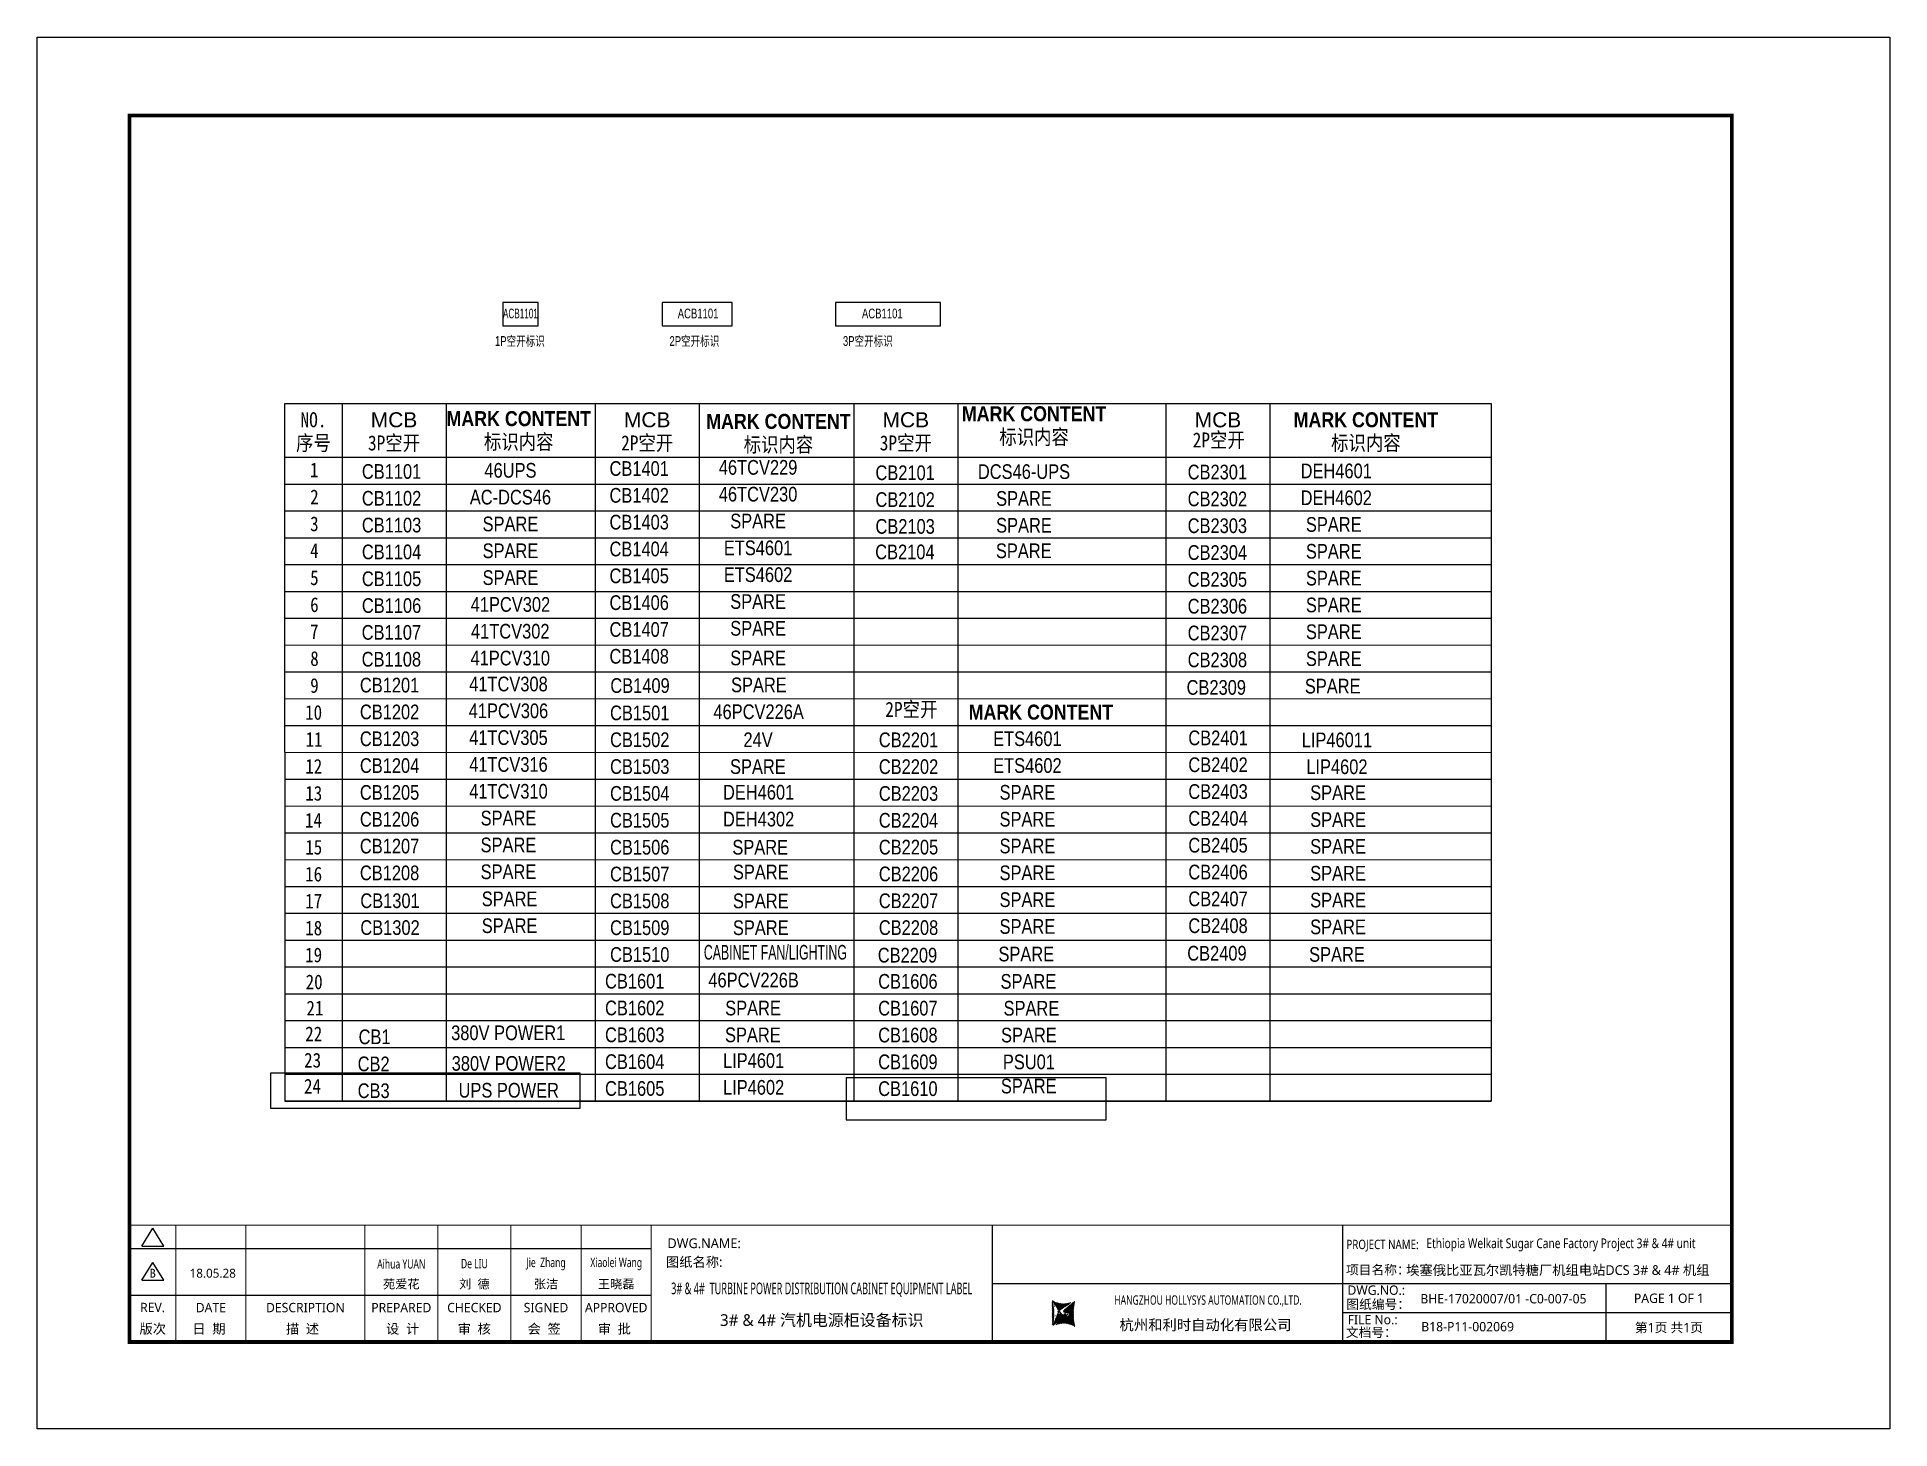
# Model space of a CAD drawing. Extents: x 81437 to 204847, y -54769 to -29444.
# Drawn here: x 120355 to 125114, y -41576 to -37999 of the extents above; entities that cross this region are included whole.
import ezdxf
from ezdxf.enums import TextEntityAlignment as Align
from ezdxf.lldxf.tags import DXFTag

# ---------------------------------------------------------------- set-up
doc = ezdxf.new("R2010")
doc.units = 0
doc.header["$LTSCALE"] = 100
doc.header["$MEASUREMENT"] = 0
for name, color, linetype in [('t', 1, 'Continuous'), ('YLT_GridLine', 7, 'Continuous'), ('YLT_GridText', 7, 'Continuous'), ('标准图框及表格', 7, 'Continuous')]:
    doc.layers.add(name, color=color, linetype=linetype)
doc.layers.add('细实线', color=7, linetype='Continuous', lineweight=20)
doc.styles.add('HZ', font='arial.ttf', dxfattribs={"width": 0.7})
doc.styles.get("Standard").update_dxf_attribs({"font": ''})
doc.styles.add('YLT_Grid', font='', dxfattribs={"width": 0.85})
doc.styles.add('微软雅黑', font='')
doc.styles.get('Standard').set_extended_font_data('SimSun')
doc.styles.get('YLT_Grid').set_extended_font_data('宋体')
doc.styles.get('微软雅黑').set_extended_font_data('Microsoft YaHei')
tags = doc.linetypes.add('CENTER', pattern=[2, 1.25, -0.25, 0.25, -0.25]).pattern_tags.tags
tags[10:11] = [DXFTag(74, 4), DXFTag(75, 0), DXFTag(340, '0'), DXFTag(46, 1.0), DXFTag(50, 0.0), DXFTag(44, 0.0), DXFTag(45, 0.0)]
tags[8:9] = [DXFTag(74, 4), DXFTag(75, 0), DXFTag(340, '0'), DXFTag(46, 1.0), DXFTag(50, 0.0), DXFTag(44, 0.0), DXFTag(45, 0.0)]
tags[6:7] = [DXFTag(74, 4), DXFTag(75, 0), DXFTag(340, '0'), DXFTag(46, 1.0), DXFTag(50, 0.0), DXFTag(44, 0.0), DXFTag(45, 0.0)]
tags[4:5] = [DXFTag(74, 4), DXFTag(75, 0), DXFTag(340, '0'), DXFTag(46, 1.0), DXFTag(50, 0.0), DXFTag(44, 0.0), DXFTag(45, 0.0)]
pattern_1 = [(45, (-6.1628, -58.8625), (-0.7362629, 0.7362629), [])]

msp = doc.modelspace()

# ---------------------------------------------------------------- texts
at = {"layer": 'YLT_GridText', "style": 'YLT_Grid', "width": 0.85}
for s, height, p in [('1', 37.8, (121056.4, -39130.5)), ('2', 37.8, (121056.9, -39199.8)), ('3', 37.8, (121056.7, -39269)), ('4', 37.8, (121056.6, -39338.2)), ('5', 37.8, (121056.7, -39407.5)), ('6', 37.8, (121056.8, -39476.7)), ('7', 37.8, (121056.6, -39545.9)), ('8', 37.8, (121057, -39615.2)), ('9', 37.8, (121056.9, -39684.4)), ('10', 37.76, (121043.8, -39753.6)), ('11', 37.76, (121045, -39822.9)), ('12', 37.76, (121044.1, -39892.1)), ('13', 37.76, (121044.1, -39961.3)), ('14', 37.76, (121043.5, -40030.6)), ('15', 37.76, (121044.1, -40099.8)), ('16', 37.76, (121043.9, -40169)), ('17', 37.76, (121044, -40238.3)), ('18', 37.76, (121044, -40307.5)), ('19', 37.76, (121043.9, -40376.7)), ('20', 37.76, (121045.2, -40446)), ('21', 37.76, (121047.2, -40513.3)), ('22', 37.76, (121044.1, -40579.5)), ('23', 37.76, (121041.3, -40647.2)), ('24', 37.76, (121041, -40714))]:
    msp.add_text(s, height=height, dxfattribs=at).set_placement(p)
at = {"layer": 'YLT_GridText', "attachment_point": 5, "style": 'YLT_Grid'}
for s, insert, char_height, width in [('NO.', (121065.4, -38983), 38.53, 117.762), ('{\\fArial|b0|i0|c0|p2;\\W1;MCB}', (121272.2, -38983), 38.534, 480.901), ('{\\fArial|b1|i0|c0|p2;MARK\\fArial|b1|i0|c134|p2; \\fArial|b1|i0|c0|p2;CONTENT}', (121592.5, -38980.1), 38.534, 761.144), ('{\\fArial|b0|i0|c0|p2;\\W1;MCB}', (121922.4, -38983), 38.534, 480.901), ('{\\fArial|b1|i0|c0|p2;MARK\\fArial|b1|i0|c134|p2; \\fArial|b1|i0|c0|p2;CONTENT}', (122259.5, -38987.1), 38.534, 761.144), ('\\pt154.1376;{\\fArial|b0|i0|c134|p34;\\W1;MCB}', (122586.6, -38983), 38.534, 480.901), ('{\\fArial|b1|i0|c0|p2;MARK\\fArial|b1|i0|c134|p2; \\fArial|b1|i0|c0|p2;CONTENT}', (122916.1, -38967.5), 38.534, 761.144), ('\\pt154.1376;{\\fArial|b0|i0|c134|p34;\\W1;MCB}', (123388.3, -38983.1), 38.534, 480.901), ('{\\fArial|b1|i0|c0|p2;MARK\\fArial|b1|i0|c134|p2; \\fArial|b1|i0|c0|p2;CONTENT}', (123768.2, -38983), 38.534, 761.144), ('序号', (121065.4, -39044.4), 38.53, 117.762), ('3P空开', (121272.2, -39044.4), 38.53, 238.396), ('标识内容', (121592.5, -39041.5), 38.53, 761.144), ('2P空开', (121922.4, -39044.4), 38.53, 238.396), ('标识内容', (122259.5, -39048.6), 38.53, 761.144), ('3P空开', (122586.6, -39044.4), 38.53, 238.396), ('标识内容', (122916.1, -39029), 38.53, 761.144), ('2P空开', (123390.3, -39036.8), 38.53, 238.396), ('标识内容', (123768.2, -39044.4), 38.53, 761.144), ('2P空开', (122600.8, -39729), 38.53, 238.396), ('{\\fArial|b1|i0|c0|p2;MARK\\fArial|b1|i0|c134|p2; \\fArial|b1|i0|c0|p2;CONTENT}', (122933.6, -39734.2), 38.534, 761.144)]:
    msp.add_mtext(s, dxfattribs=dict(at, insert=insert, char_height=char_height, width=width))
at = {"layer": '细实线', "insert": (121552, -38697.1), "char_height": 25, "width": 228.809, "attachment_point": 1, "line_spacing_factor": 0.6, "style": 'HZ'}
msp.add_mtext('{\\W0.6;ACB1101\\P}', dxfattribs=at)
at = {"layer": '细实线', "char_height": 25, "attachment_point": 1, "style": 'HZ'}
for s, insert, width in [('ACB1101\\P', (122000.8, -38697.1), 228.809), ('ACB1101\\P', (122474, -38697.1), 318.809), ('1P{\\fSimSun|b0|i0|c134|p2;空开标识\\P}', (121531.5, -38767.8), 160.945), ('2P{\\fSimSun|b0|i0|c134|p2;空开标识\\P}', (121979.6, -38767.8), 228.809), ('3P{\\fSimSun|b0|i0|c134|p2;空开标识\\P}', (122425.1, -38767.8), 318.809)]:
    msp.add_mtext(s, dxfattribs=dict(at, insert=insert, width=width))

# ---------------------------------------------------------------- blocks, each defined once
blk = doc.blocks.new('空开标识')
at = {"layer": 'YLT_GridText', "style": 'YLT_Grid', "width": 0.85}
blk.add_attdef('A路1', text='', height=28, dxfattribs=at).set_placement((38.7, 3.5), align=Align.CENTER)
blk = doc.blocks.new('空开12')
at = {"layer": 'YLT_GridText', "style": 'YLT_Grid', "width": 0.8}
blk.add_attdef('KA1', text='', height=28, dxfattribs=at).set_placement((31.4, 0.8), align=Align.CENTER)
blk = doc.blocks.new('图框')
at = {"layer": '标准图框及表格'}
h = blk.add_hatch(dxfattribs=at)
h.set_pattern_fill('ANSI31', color=5, scale=8.329864, style=0)
h.set_pattern_definition(pattern_1)
edge = h.paths.add_edge_path()
edge.add_arc((2393.1, -3057), 55.2, 238.1092, 291.6532)
edge.add_line((2413.5, -3108.3), (2382.4, -3129.1))
edge.add_arc((2232.7, -3137.2), 135.4, 346.3915, 374.25)
edge.add_line((2364.3, -3169), (2391.3, -3146.7))
edge.add_line((2385.2, -3139.1), (2390, -3139.8))
edge.add_spline(control_points=[(2391.3, -3146.8), (2392.2, -3145.9), (2393.8, -3144.3), (2393.7, -3140.1), (2391.3, -3139.9), (2390, -3139.7)], knot_values=[0, 0, 0, 0, 6.844331, 12.400427, 18.769243, 18.769243, 18.769243, 18.769243], weights=[1, 1, 1, 1, 1, 1], degree=3, periodic=0)
edge.add_spline(control_points=[(2382.4, -3129.1), (2381.6, -3129.7), (2380.3, -3130.8), (2379.4, -3132.2), (2379, -3132.9)], knot_values=[0, 0, 0, 0, 5.253674, 9.488439, 9.488439, 9.488439, 9.488439], weights=[1, 1, 1, 1, 1], degree=3, periodic=0)
edge.add_spline(control_points=[(2380.1, -3131.1), (2379.6, -3131.8), (2378.5, -3133.2), (2378.8, -3136.6), (2381.7, -3138.8), (2384, -3139), (2385.2, -3139.1)], knot_values=[10.665975, 10.665975, 10.665975, 10.665975, 18.977704, 28.894558, 41.119554, 52.646925, 52.646925, 52.646925, 52.646925], weights=[1, 1, 1, 1, 1, 1, 1], degree=3, periodic=0)
h = blk.add_hatch(dxfattribs=at)
h.set_pattern_fill('ANSI31', color=3, scale=8.329864, style=0)
h.set_pattern_definition(pattern_1)
edge = h.paths.add_edge_path()
edge.add_line((2396.3, -3134.6), (2401.5, -3135.3))
edge.add_spline(control_points=[(2394.9, -3127.6), (2394, -3128.5), (2392.4, -3130.1), (2392.5, -3134.3), (2394.9, -3134.5), (2396.2, -3134.6)], knot_values=[0, 0, 0, 0, 6.844331, 12.400427, 18.769243, 18.769243, 18.769243, 18.769243], weights=[1, 1, 1, 1, 1, 1], degree=3, periodic=0)
edge.add_line((2421.9, -3105.3), (2394.8, -3127.7))
edge.add_spline(control_points=[(2406.5, -3142.8), (2406.9, -3142.3), (2407.7, -3140.9), (2407.4, -3137.8), (2404.5, -3135.6), (2402.2, -3135.4), (2401, -3135.3)], knot_values=[12.654089, 12.654089, 12.654089, 12.654089, 18.977704, 28.894558, 41.119554, 52.646925, 52.646925, 52.646925, 52.646925], weights=[1, 1, 1, 1, 1, 1, 1], degree=3, periodic=0)
edge.add_line((2405.5, -3143.8), (2406.6, -3142.6))
edge.add_line((2403.9, -3145.3), (2405.5, -3143.8))
edge.add_line((2372.7, -3166.1), (2403.8, -3145.3))
edge.add_arc((2393.1, -3217.4), 55.2, 58.1092, 111.6532)
edge.add_arc((2553.4, -3137.2), 135.4, 166.3915, 194.25)
at = {"color": 7}
for p, q in [((2209.5, -2910.4), (2209.5, -3210.4)), ((3109.5, -2910.4), (3109.5, -3210.4)), ((-6.2, -2970.4), (1334, -2970.4)), ((-6.2, -3090.4), (1334, -3090.4)), ((2209.5, -3060.4), (3109.5, -3060.4)), ((3109.5, -3060.4), (4109.5, -3060.4)), ((3785.6, -3060.4), (3785.6, -3210.4)), ((4109.5, -3135.4), (3109.5, -3135.4))]:
    blk.add_line(p, q, dxfattribs=at)
at = {"color": 7, "const_width": 3}
blk.add_lwpolyline([(4109.5, -2910.4), (-6.2, -2910.4)], dxfattribs=at)
at = {"layer": 't', "color": 7}
for p, q in [((25.8, -2963.9), (53.7, -2918)), ((81.7, -2963.9), (53.7, -2918)), ((25.8, -2963.9), (81.7, -2963.9)), ((25.8, -3051.8), (53.7, -3006)), ((81.7, -3051.8), (53.7, -3006)), ((25.8, -3051.8), (81.7, -3051.8))]:
    blk.add_line(p, q, dxfattribs=at)
at = {"layer": 't', "color": 7, "const_width": 9.62}
blk.add_lwpolyline([(4109.5, -3210.4), (4109.5, -58.9), (-6.2, -58.9), (-6.2, -3210.4)], close=True, dxfattribs=at)
at = {"layer": 't', "color": 7, "const_width": 2.4}
for points in [[(112.6, -2911.6), (112.6, -3210.4)], [(292.9, -2911.6), (292.9, -3210.4)], [(598.2, -2911.6), (598.2, -3215.3)], [(785.8, -2911.6), (785.8, -3215.3)], [(973.4, -2911.6), (973.4, -3215.3)], [(1153.7, -2911.6), (1153.7, -3215.3)], [(1334, -2911.6), (1334, -3215.3)]]:
    blk.add_lwpolyline(points, dxfattribs=at)
at = {"color": 7, "linetype": 'CENTER', "style": '微软雅黑'}
for s, height, p in [('项目名称：', 24, (3118.2, -3036.9)), ('图纸编号：', 24, (3119.1, -3125.5)), ('杭州和利时自动化有限公司', 27, (2536.4, -3180)), ('文档号：', 24, (3117.9, -3197.6))]:
    blk.add_text(s, height=height, dxfattribs=at).set_placement(p)
at = {"color": 7, "style": '微软雅黑', "flags": 8}
for tag, p, height in [('DWG.NAME:', (1375.5, -2969.2), 25), ('DWG.NO.:', (3122, -3089.3), 24), ('图纸编号', (3309.2, -3111.3), 24), ('FILENO.:', (3122.5, -3165), 24), ('文档号', (3311.6, -3183), 24)]:
    blk.add_attdef(tag, p, '', height=height, dxfattribs=at)
at = {"color": 7, "style": '微软雅黑', "width": 0.8, "flags": 8}
for tag, p, height in [('PROJECTNAME:', (3119.3, -2971.7), 24), ('PROJECT_NAME', (3324.7, -2969.2), 25)]:
    blk.add_attdef(tag, p, '', height=height, dxfattribs=at)
at = {"color": 7, "style": '微软雅黑', "flags": 8}
for tag, height, width, p in [('RENLIU', 24, 0.7, (692, -3009.2)), ('SHUFENWANG', 24, 0.7, (879.6, -3009.2)), ('FANGHOU', 24, 0.7, (1063.6, -3009.2)), ('DANDANLI', 24, 0.7, (1243.9, -3009.2)), ('#10STATIONONTROLCABINETCOVER', 30, 0.6, (1771.7, -3076)), ('HANGZHOUHOLLYSYSAUTOMATIONCO.,LTD.', 24, 0.7, (2763.9, -3104.6))]:
    blk.add_attdef(tag, text='', height=height, dxfattribs=dict(at, width=width)).set_placement(p, align=Align.MIDDLE)
for tag, p in [('图纸名称:', (1371.6, -3024.8)), ('项目名称', (3272.9, -3045.6))]:
    blk.add_attdef(tag, text='', height=25, dxfattribs=at).set_placement(p, align=Align.BOTTOM_LEFT)
at = {"color": 7, "flags": 8}
blk.add_attdef('A', text='', height=23, dxfattribs=at).set_placement((53.7, -3033.7), align=Align.MIDDLE)
at = {"color": 7, "style": '微软雅黑', "flags": 8}
for tag, height, p in [('设计时间', 23, (207.7, -3033.7)), ('刘仁', 23, (692, -3061.1)), ('王姝芬', 23, (879.6, -3061.1)), ('侯方', 23, (1063.6, -3061.1)), ('李丹丹', 23, (1243.9, -3061.1)), ('PAGEXOFX', 24, (3947.6, -3097.9)), ('REV.', 24, (53.2, -3121.9)), ('DATE', 24, (202.7, -3121.9)), ('DESCRIPTION', 24, (445.6, -3121.9)), ('PREPARED', 24, (692, -3121.9)), ('CHECKED', 24, (879.6, -3121.9)), ('SIGNED', 24, (1063.6, -3121.9)), ('APPROVED', 24, (1243.9, -3121.9)), ('图纸名称', 30, (1771.7, -3153.6)), ('第几页共几页', 24, (3947.6, -3172.9))]:
    blk.add_attdef(tag, text='', height=height, dxfattribs=at).set_placement(p, align=Align.MIDDLE)
at = {"layer": 't', "color": 7, "style": '微软雅黑'}
for s, p in [('版次', (53.7, -3176.5)), ('日  期', (198, -3176.5)), ('描  述', (438.3, -3176.5)), ('设  计', (695.3, -3176.5)), ('审  核', (879.4, -3176.5)), ('会  签', (1058.9, -3176.5)), ('审  批', (1239.1, -3176.5))]:
    blk.add_text(s, height=25, dxfattribs=at).set_placement(p, align=Align.MIDDLE_CENTER)
at = {"layer": '标准图框及表格', "color": 5, "style": 'HZ'}
for s, p in [('pgqh', (2367.7, -3118.5)), ('hollilas', (2367.9, -3144.8))]:
    blk.add_text(s, height=5.21, dxfattribs=at).set_placement(p)
at = {"layer": '标准图框及表格', "color": 3, "style": 'HZ'}
for s, height, p in [('auto', 8.68, (2394.7, -3133.1)), ('hollysys', 4.34, (2396.4, -3158.6))]:
    blk.add_text(s, height=height, dxfattribs=at).set_placement(p)

# ---------------------------------------------------------------- linework, layer by layer
at = {"color": 1}
for points in [[(120355.4, -37999.3), (125114.2, -37999.3), (125114.2, -41575.8), (120355.4, -41575.8)], [(120956, -40661), (121749.1, -40661), (121749.1, -40752.1), (120956, -40752.1)], [(122433.7, -40781.5), (123101.2, -40781.5), (123101.2, -40673.6), (122433.7, -40673.6)]]:
    msp.add_lwpolyline(points, close=True, dxfattribs=at)
at = {"layer": 'YLT_GridLine', "color": 7, "lineweight": 25}
for p, q in [((121138.6, -38941), (121138.6, -40733.3)), ((121405.7, -38941), (121405.7, -40733.3)), ((121788.9, -38941), (121788.9, -40733.3)), ((122056, -38941), (122056, -40733.4)), ((122453, -38941), (122453, -40457.7)), ((122453, -38941), (122453, -40733.4)), ((122720.1, -38941), (122720.2, -40733.4)), ((123254.7, -38941.1), (123254.7, -40733.4)), ((123521.8, -38941.1), (123521.9, -40733.4)), ((120992.1, -39078.9), (124089.7, -39079)), ((120992.1, -39147.8), (124089.7, -39148)), ((120992.1, -39216.8), (124089.7, -39216.9)), ((120992.1, -39285.7), (124089.7, -39285.8)), ((120992.1, -39354.6), (124089.7, -39354.8)), ((120992.1, -39423.6), (124089.7, -39423.7)), ((120992.1, -39492.5), (124089.7, -39492.6)), ((120992.1, -39561.4), (124089.7, -39561.6)), ((120992.1, -39630.4), (124089.7, -39630.5)), ((120992.1, -39699.3), (124089.7, -39699.4)), ((120992.1, -39768.2), (124089.7, -39768.4)), ((120992.1, -39837.2), (124089.7, -39837.3)), ((120992.1, -39906.1), (124089.7, -39906.2)), ((120992.1, -39975), (124089.7, -39975.2)), ((120992.1, -40044), (124089.7, -40044.1)), ((120992.1, -40112.9), (124089.7, -40113.1)), ((120992.1, -40181.8), (124089.7, -40182)), ((120992.1, -40250.8), (124089.7, -40250.9)), ((120992.1, -40319.7), (124089.7, -40319.9)), ((120992.1, -40388.6), (124089.7, -40388.8)), ((120992.1, -40457.6), (124089.7, -40457.7)), ((120992.1, -40457.6), (124089.7, -40457.7)), ((120992.1, -40526.5), (124089.7, -40526.7)), ((120992.1, -40526.5), (124089.7, -40526.7)), ((120992, -40595.4), (124089.6, -40595.6)), ((120992.1, -40595.4), (124089.7, -40595.6)), ((120992, -40664.4), (124089.6, -40664.5)), ((120992, -40664.4), (124089.6, -40664.5)), ((120992, -40733.3), (124089.6, -40733.5))]:
    msp.add_line(p, q, dxfattribs=at)
msp.add_lwpolyline([(120992.1, -38941), (124089.7, -38941.2), (124089.7, -40733.5), (120992.2, -40733.3)], close=True, dxfattribs=at)
at = {"layer": '细实线'}
for points in [[(121552, -38741.3), (121642, -38741.3), (121642, -38681.3), (121552, -38681.3)], [(121960.5, -38741.3), (122140.5, -38741.3), (122140.5, -38681.3), (121960.5, -38681.3)], [(122405.9, -38741.3), (122675.9, -38741.3), (122675.9, -38681.3), (122405.9, -38681.3)]]:
    msp.add_lwpolyline(points, close=True, dxfattribs=at)

# ---------------------------------------------------------------- block references
at = {"color": 1}
ref = msp.add_blockref('图框', (120598.9, -38142), dxfattribs=at)
ref.add_attrib('PROJECTNAME:', 'PROJECT NAME:', (123718.2, -41113.7), dxfattribs={"color": 7, "height": 24, "style": '微软雅黑', "width": 0.8})
ref.add_attrib('FILENO.:', 'FILE No.:', (123721.4, -41306.9), dxfattribs={"color": 7, "height": 24, "style": '微软雅黑'})
ref.add_attrib('DWG.NO.:', 'DWG.NO.:', (123720.9, -41231.2), dxfattribs={"color": 7, "height": 24, "style": '微软雅黑'})
ref.add_attrib('PAGEXOFX', 'PAGE 1 OF 1', dxfattribs={"color": 7, "height": 24, "style": '微软雅黑', "flags": 8}).set_placement((124546.5, -41239.9), align=Align.MIDDLE)
ref.add_attrib('PROJECT_NAME', 'Ethiopia Welkait Sugar Cane Factory Project 3# & 4# unit', (123923.7, -41111.2), dxfattribs={"color": 7, "height": 25, "style": '微软雅黑', "width": 0.8})
ref.add_attrib('项目名称', '埃塞俄比亚瓦尔凯特糖厂机组电站DCS 3# & 4# 机组', dxfattribs={"color": 7, "height": 25, "style": '微软雅黑'}).set_placement((123871.8, -41187.6), align=Align.BOTTOM_LEFT)
ref.add_attrib('HANGZHOUHOLLYSYSAUTOMATIONCO.,LTD.', 'HANGZHOU HOLLYSYS AUTOMATION CO.,LTD.', dxfattribs={"color": 7, "height": 24, "style": '微软雅黑', "width": 0.7}).set_placement((123362.8, -41246.6), align=Align.MIDDLE)
ref.add_attrib('图纸名称:', '图纸名称:', dxfattribs={"color": 7, "height": 25, "style": '微软雅黑', "flags": 8}).set_placement((121970.6, -41166.8), align=Align.BOTTOM_LEFT)
ref.add_attrib('#10STATIONONTROLCABINETCOVER', '3# & 4#  TURBINE POWER DISTRIBUTION CABINET EQUIPMENT LABEL', dxfattribs={"color": 7, "height": 30, "style": '微软雅黑', "width": 0.6, "flags": 8}).set_placement((122370.6, -41218), align=Align.MIDDLE)
ref.add_attrib('DWG.NAME:', 'DWG.NAME:', (121974.4, -41111.2), dxfattribs={"color": 7, "height": 25, "style": '微软雅黑', "flags": 8})
ref.add_attrib('DANDANLI', 'Xiaolei Wang', dxfattribs={"color": 7, "height": 24, "style": '微软雅黑', "width": 0.7, "flags": 8}).set_placement((121842.8, -41151.2), align=Align.MIDDLE)
ref.add_attrib('FANGHOU', 'Jie  Zhang', dxfattribs={"color": 7, "height": 24, "style": '微软雅黑', "width": 0.7, "flags": 8}).set_placement((121662.5, -41151.2), align=Align.MIDDLE)
ref.add_attrib('SHUFENWANG', 'De LIU', dxfattribs={"color": 7, "height": 24, "style": '微软雅黑', "width": 0.7, "flags": 8}).set_placement((121478.5, -41151.2), align=Align.MIDDLE)
ref.add_attrib('RENLIU', 'Aihua YUAN', dxfattribs={"color": 7, "height": 24, "style": '微软雅黑', "width": 0.7, "flags": 8}).set_placement((121290.9, -41151.2), align=Align.MIDDLE)
ref.add_attrib('APPROVED', 'APPROVED', dxfattribs={"color": 7, "height": 24, "style": '微软雅黑'}).set_placement((121842.8, -41263.9), align=Align.MIDDLE)
ref.add_attrib('SIGNED', 'SIGNED', dxfattribs={"color": 7, "height": 24, "style": '微软雅黑'}).set_placement((121662.5, -41263.9), align=Align.MIDDLE)
ref.add_attrib('CHECKED', 'CHECKED', dxfattribs={"color": 7, "height": 24, "style": '微软雅黑'}).set_placement((121478.5, -41263.9), align=Align.MIDDLE)
ref.add_attrib('PREPARED', 'PREPARED', dxfattribs={"color": 7, "height": 24, "style": '微软雅黑'}).set_placement((121290.9, -41263.9), align=Align.MIDDLE)
ref.add_attrib('DESCRIPTION', 'DESCRIPTION', dxfattribs={"color": 7, "height": 24, "style": '微软雅黑'}).set_placement((121044.5, -41263.9), align=Align.MIDDLE)
ref.add_attrib('DATE', 'DATE', dxfattribs={"color": 7, "height": 24, "style": '微软雅黑', "flags": 8}).set_placement((120801.7, -41263.9), align=Align.MIDDLE)
ref.add_attrib('REV.', 'REV.', dxfattribs={"color": 7, "height": 24, "style": '微软雅黑', "flags": 8}).set_placement((120652.1, -41263.9), align=Align.MIDDLE)
ref.add_attrib('A', 'B', dxfattribs={"color": 7, "height": 23, "flags": 8}).set_placement((120652.6, -41175.7), align=Align.MIDDLE)
ref.add_attrib('设计时间', '18.05.28', dxfattribs={"color": 7, "height": 23, "style": '微软雅黑', "flags": 8}).set_placement((120806.6, -41175.7), align=Align.MIDDLE)
ref.add_attrib('李丹丹', '王晓磊', dxfattribs={"color": 7, "height": 23, "style": '微软雅黑', "flags": 8}).set_placement((121842.8, -41203), align=Align.MIDDLE)
ref.add_attrib('侯方', '张洁', dxfattribs={"color": 7, "height": 23, "style": '微软雅黑', "flags": 8}).set_placement((121662.5, -41203), align=Align.MIDDLE)
ref.add_attrib('王姝芬', '刘  德', dxfattribs={"color": 7, "height": 23, "style": '微软雅黑', "flags": 8}).set_placement((121478.5, -41203), align=Align.MIDDLE)
ref.add_attrib('刘仁', '苑爱花', dxfattribs={"color": 7, "height": 23, "style": '微软雅黑', "flags": 8}).set_placement((121290.9, -41203), align=Align.MIDDLE)
ref.add_attrib('图纸名称', '3# & 4# 汽机电源柜设备标识', dxfattribs={"color": 7, "height": 30, "style": '微软雅黑', "flags": 8}).set_placement((122370.6, -41295.5), align=Align.MIDDLE)
ref.add_attrib('文档号', 'B18-P11-002069', (123910.5, -41325), dxfattribs={"color": 7, "height": 24, "style": '微软雅黑', "flags": 8})
ref.add_attrib('图纸编号', 'BHE-17020007/01 -C0-007-05', (123908.1, -41253.2), dxfattribs={"color": 7, "height": 24, "style": '微软雅黑', "flags": 8})
ref.add_attrib('第几页共几页', '第1页 共1页', dxfattribs={"color": 7, "height": 24, "style": '微软雅黑', "flags": 8}).set_placement((124546.5, -41314.9), align=Align.MIDDLE)
at = {"layer": '细实线'}
ref = msp.add_blockref('空开12', (121223.5, -39135.5), dxfattribs=dict(at, xscale=1.348704000001308, yscale=1.348703999999834, zscale=1.348704))
ref.add_attrib('KA1', 'CB1101', dxfattribs={"layer": 'YLT_GridText', "height": 37.76, "style": 'HZ', "width": 0.8}).set_placement((121265.9, -39134.4), align=Align.CENTER)
ref = msp.add_blockref('空开标识', (121519, -39136.1), dxfattribs=dict(at, xscale=1.348704000001308, yscale=1.348703999999834, zscale=1.348704))
ref.add_attrib('A路1', '46UPS', dxfattribs={"layer": 'YLT_GridText', "height": 37.76, "style": 'HZ', "width": 0.8}).set_placement((121571.2, -39131.5), align=Align.CENTER)
ref = msp.add_blockref('空开12', (121859.6, -39128), dxfattribs=dict(at, xscale=1.348704000001308, yscale=1.348703999999834, zscale=1.348704))
ref.add_attrib('KA1', 'CB1401', dxfattribs={"layer": 'YLT_GridText', "height": 37.76, "style": 'HZ', "width": 0.8}).set_placement((121901.9, -39126.8), align=Align.CENTER)
ref = msp.add_blockref('空开标识', (122155, -39128.6), dxfattribs=dict(at, xscale=1.348704000001308, yscale=1.348703999999834, zscale=1.348704))
ref.add_attrib('A路1', '46TCV229', dxfattribs={"layer": 'YLT_GridText', "height": 37.76, "style": 'HZ', "width": 0.8}).set_placement((122207.2, -39123.9), align=Align.CENTER)
ref = msp.add_blockref('空开12', (122542.5, -39138.9), dxfattribs=dict(at, xscale=1.348704000001308, yscale=1.348703999999834, zscale=1.348704))
ref.add_attrib('KA1', 'CB2101', dxfattribs={"layer": 'YLT_GridText', "height": 37.76, "style": 'HZ', "width": 0.8}).set_placement((122584.9, -39137.7), align=Align.CENTER)
ref = msp.add_blockref('空开标识', (122837.9, -39139.5), dxfattribs=dict(at, xscale=1.348704000001308, yscale=1.348703999999834, zscale=1.348704))
ref.add_attrib('A路1', 'DCS46-UPS', dxfattribs={"layer": 'YLT_GridText', "height": 37.76, "style": 'HZ', "width": 0.8}).set_placement((122890.1, -39134.8), align=Align.CENTER)
ref = msp.add_blockref('空开12', (123344.4, -39137.1), dxfattribs=dict(at, xscale=1.348704000001308, yscale=1.348703999999834, zscale=1.348704))
ref.add_attrib('KA1', 'CB2301', dxfattribs={"layer": 'YLT_GridText', "height": 37.76, "style": 'HZ', "width": 0.8}).set_placement((123386.8, -39135.9), align=Align.CENTER)
ref = msp.add_blockref('空开标识', (123639.9, -39137.7), dxfattribs=dict(at, xscale=1.348704000001308, yscale=1.348703999999834, zscale=1.348704))
ref.add_attrib('A路1', 'DEH4601', dxfattribs={"layer": 'YLT_GridText', "height": 37.76, "style": 'HZ', "width": 0.8}).set_placement((123692.1, -39133), align=Align.CENTER)
ref = msp.add_blockref('空开标识', (121519, -39205.1), dxfattribs=dict(at, xscale=1.348704000001308, yscale=1.348703999999834, zscale=1.348704))
ref.add_attrib('A路1', 'AC-DCS46', dxfattribs={"layer": 'YLT_GridText', "height": 37.76, "style": 'HZ', "width": 0.8}).set_placement((121571.2, -39200.4), align=Align.CENTER)
ref = msp.add_blockref('空开12', (121859.6, -39196.9), dxfattribs=dict(at, xscale=1.348704000001308, yscale=1.348703999999834, zscale=1.348704))
ref.add_attrib('KA1', 'CB1402', dxfattribs={"layer": 'YLT_GridText', "height": 37.76, "style": 'HZ', "width": 0.8}).set_placement((121901.9, -39195.8), align=Align.CENTER)
ref = msp.add_blockref('空开标识', (122155, -39197.5), dxfattribs=dict(at, xscale=1.348704000001308, yscale=1.348703999999834, zscale=1.348704))
ref.add_attrib('A路1', '46TCV230', dxfattribs={"layer": 'YLT_GridText', "height": 37.76, "style": 'HZ', "width": 0.8}).set_placement((122207.2, -39192.8), align=Align.CENTER)
ref = msp.add_blockref('空开标识', (123639.9, -39206.6), dxfattribs=dict(at, xscale=1.348704000001308, yscale=1.348703999999834, zscale=1.348704))
ref.add_attrib('A路1', 'DEH4602', dxfattribs={"layer": 'YLT_GridText', "height": 37.76, "style": 'HZ', "width": 0.8}).set_placement((123692.1, -39202), align=Align.CENTER)
ref = msp.add_blockref('空开12', (121223.5, -39204.4), dxfattribs=dict(at, xscale=1.348704000001308, yscale=1.348703999999834, zscale=1.348704))
ref.add_attrib('KA1', 'CB1102', dxfattribs={"layer": 'YLT_GridText', "height": 37.76, "style": 'HZ', "width": 0.8}).set_placement((121265.9, -39203.3), align=Align.CENTER)
ref = msp.add_blockref('空开12', (122542.5, -39207.8), dxfattribs=dict(at, xscale=1.348704000001308, yscale=1.348703999999834, zscale=1.348704))
ref.add_attrib('KA1', 'CB2102', dxfattribs={"layer": 'YLT_GridText', "height": 37.76, "style": 'HZ', "width": 0.8}).set_placement((122584.9, -39206.7), align=Align.CENTER)
ref = msp.add_blockref('空开标识', (122837.9, -39208.5), dxfattribs=dict(at, xscale=1.348704000001308, yscale=1.348703999999834, zscale=1.348704))
ref.add_attrib('A路1', 'SPARE', dxfattribs={"layer": 'YLT_GridText', "height": 37.76, "style": 'HZ', "width": 0.8}).set_placement((122890.1, -39203.8), align=Align.CENTER)
ref = msp.add_blockref('空开12', (123344.4, -39206), dxfattribs=dict(at, xscale=1.348704000001308, yscale=1.348703999999834, zscale=1.348704))
ref.add_attrib('KA1', 'CB2302', dxfattribs={"layer": 'YLT_GridText', "height": 37.76, "style": 'HZ', "width": 0.8}).set_placement((123386.8, -39204.9), align=Align.CENTER)
ref = msp.add_blockref('空开12', (121223.5, -39273.4), dxfattribs=dict(at, xscale=1.348704000001308, yscale=1.348703999999834, zscale=1.348704))
ref.add_attrib('KA1', 'CB1103', dxfattribs={"layer": 'YLT_GridText', "height": 37.76, "style": 'HZ', "width": 0.8}).set_placement((121265.9, -39272.2), align=Align.CENTER)
ref = msp.add_blockref('空开标识', (121519, -39274), dxfattribs=dict(at, xscale=1.348704000001308, yscale=1.348703999999834, zscale=1.348704))
ref.add_attrib('A路1', 'SPARE', dxfattribs={"layer": 'YLT_GridText', "height": 37.76, "style": 'HZ', "width": 0.8}).set_placement((121571.2, -39269.3), align=Align.CENTER)
ref = msp.add_blockref('空开12', (121859.6, -39265.8), dxfattribs=dict(at, xscale=1.348704000001308, yscale=1.348703999999834, zscale=1.348704))
ref.add_attrib('KA1', 'CB1403', dxfattribs={"layer": 'YLT_GridText', "height": 37.76, "style": 'HZ', "width": 0.8}).set_placement((121901.9, -39264.7), align=Align.CENTER)
ref = msp.add_blockref('空开标识', (122155, -39266.5), dxfattribs=dict(at, xscale=1.348704000001308, yscale=1.348703999999834, zscale=1.348704))
ref.add_attrib('A路1', 'SPARE', dxfattribs={"layer": 'YLT_GridText', "height": 37.76, "style": 'HZ', "width": 0.8}).set_placement((122207.2, -39261.8), align=Align.CENTER)
ref = msp.add_blockref('空开12', (122542.5, -39276.8), dxfattribs=dict(at, xscale=1.348704000001308, yscale=1.348703999999834, zscale=1.348704))
ref.add_attrib('KA1', 'CB2103', dxfattribs={"layer": 'YLT_GridText', "height": 37.76, "style": 'HZ', "width": 0.8}).set_placement((122584.9, -39275.6), align=Align.CENTER)
ref = msp.add_blockref('空开标识', (122837.9, -39277.4), dxfattribs=dict(at, xscale=1.348704000001308, yscale=1.348703999999834, zscale=1.348704))
ref.add_attrib('A路1', 'SPARE', dxfattribs={"layer": 'YLT_GridText', "height": 37.76, "style": 'HZ', "width": 0.8}).set_placement((122890.1, -39272.7), align=Align.CENTER)
ref = msp.add_blockref('空开12', (123344.4, -39274.9), dxfattribs=dict(at, xscale=1.348704000001308, yscale=1.348703999999834, zscale=1.348704))
ref.add_attrib('KA1', 'CB2303', dxfattribs={"layer": 'YLT_GridText', "height": 37.76, "style": 'HZ', "width": 0.8}).set_placement((123386.8, -39273.8), align=Align.CENTER)
ref = msp.add_blockref('空开标识', (123633.5, -39275.3), dxfattribs=dict(at, xscale=1.348704000001308, yscale=1.348703999999834, zscale=1.348704))
ref.add_attrib('A路1', 'SPARE', dxfattribs={"layer": 'YLT_GridText', "height": 37.76, "style": 'HZ', "width": 0.8}).set_placement((123685.7, -39270.6), align=Align.CENTER)
ref = msp.add_blockref('空开12', (121223.5, -39342.3), dxfattribs=dict(at, xscale=1.348704000001308, yscale=1.348703999999834, zscale=1.348704))
ref.add_attrib('KA1', 'CB1104', dxfattribs={"layer": 'YLT_GridText', "height": 37.76, "style": 'HZ', "width": 0.8}).set_placement((121265.9, -39341.2), align=Align.CENTER)
ref = msp.add_blockref('空开标识', (121519, -39342.9), dxfattribs=dict(at, xscale=1.348704000001308, yscale=1.348703999999834, zscale=1.348704))
ref.add_attrib('A路1', 'SPARE', dxfattribs={"layer": 'YLT_GridText', "height": 37.76, "style": 'HZ', "width": 0.8}).set_placement((121571.2, -39338.3), align=Align.CENTER)
ref = msp.add_blockref('空开12', (121859.6, -39334.8), dxfattribs=dict(at, xscale=1.348704000001308, yscale=1.348703999999834, zscale=1.348704))
ref.add_attrib('KA1', 'CB1404', dxfattribs={"layer": 'YLT_GridText', "height": 37.76, "style": 'HZ', "width": 0.8}).set_placement((121901.9, -39333.6), align=Align.CENTER)
ref = msp.add_blockref('空开标识', (122155, -39335.4), dxfattribs=dict(at, xscale=1.348704000001308, yscale=1.348703999999834, zscale=1.348704))
ref.add_attrib('A路1', 'ETS4601', dxfattribs={"layer": 'YLT_GridText', "height": 37.76, "style": 'HZ', "width": 0.8}).set_placement((122207.2, -39330.7), align=Align.CENTER)
ref = msp.add_blockref('空开12', (122542, -39342.3), dxfattribs=dict(at, xscale=1.348704000001308, yscale=1.348703999999834, zscale=1.348704))
ref.add_attrib('KA1', 'CB2104', dxfattribs={"layer": 'YLT_GridText', "height": 37.76, "style": 'HZ', "width": 0.8}).set_placement((122584.3, -39341.2), align=Align.CENTER)
ref = msp.add_blockref('空开标识', (122837.4, -39343), dxfattribs=dict(at, xscale=1.348704000001308, yscale=1.348703999999834, zscale=1.348704))
ref.add_attrib('A路1', 'SPARE', dxfattribs={"layer": 'YLT_GridText', "height": 37.76, "style": 'HZ', "width": 0.8}).set_placement((122889.6, -39338.3), align=Align.CENTER)
ref = msp.add_blockref('空开12', (123344.4, -39343.9), dxfattribs=dict(at, xscale=1.348704000001308, yscale=1.348703999999834, zscale=1.348704))
ref.add_attrib('KA1', 'CB2304', dxfattribs={"layer": 'YLT_GridText', "height": 37.76, "style": 'HZ', "width": 0.8}).set_placement((123386.8, -39342.7), align=Align.CENTER)
ref = msp.add_blockref('空开标识', (123633.5, -39344.2), dxfattribs=dict(at, xscale=1.348704000001308, yscale=1.348703999999834, zscale=1.348704))
ref.add_attrib('A路1', 'SPARE', dxfattribs={"layer": 'YLT_GridText', "height": 37.76, "style": 'HZ', "width": 0.8}).set_placement((123685.7, -39339.5), align=Align.CENTER)
ref = msp.add_blockref('空开12', (121223.5, -39411.2), dxfattribs=dict(at, xscale=1.348704000001308, yscale=1.348703999999834, zscale=1.348704))
ref.add_attrib('KA1', 'CB1105', dxfattribs={"layer": 'YLT_GridText', "height": 37.76, "style": 'HZ', "width": 0.8}).set_placement((121265.9, -39410.1), align=Align.CENTER)
ref = msp.add_blockref('空开标识', (121519, -39411.9), dxfattribs=dict(at, xscale=1.348704000001308, yscale=1.348703999999834, zscale=1.348704))
ref.add_attrib('A路1', 'SPARE', dxfattribs={"layer": 'YLT_GridText', "height": 37.76, "style": 'HZ', "width": 0.8}).set_placement((121571.2, -39407.2), align=Align.CENTER)
ref = msp.add_blockref('空开12', (121859.6, -39403.7), dxfattribs=dict(at, xscale=1.348704000001308, yscale=1.348703999999834, zscale=1.348704))
ref.add_attrib('KA1', 'CB1405', dxfattribs={"layer": 'YLT_GridText', "height": 37.76, "style": 'HZ', "width": 0.8}).set_placement((121901.9, -39402.6), align=Align.CENTER)
ref = msp.add_blockref('空开标识', (122155, -39404.3), dxfattribs=dict(at, xscale=1.348704000001308, yscale=1.348703999999834, zscale=1.348704))
ref.add_attrib('A路1', 'ETS4602', dxfattribs={"layer": 'YLT_GridText', "height": 37.76, "style": 'HZ', "width": 0.8}).set_placement((122207.2, -39399.6), align=Align.CENTER)
ref = msp.add_blockref('空开12', (123344.4, -39412.8), dxfattribs=dict(at, xscale=1.348704000001308, yscale=1.348703999999834, zscale=1.348704))
ref.add_attrib('KA1', 'CB2305', dxfattribs={"layer": 'YLT_GridText', "height": 37.76, "style": 'HZ', "width": 0.8}).set_placement((123386.8, -39411.7), align=Align.CENTER)
ref = msp.add_blockref('空开标识', (123633.5, -39413.2), dxfattribs=dict(at, xscale=1.348704000001308, yscale=1.348703999999834, zscale=1.348704))
ref.add_attrib('A路1', 'SPARE', dxfattribs={"layer": 'YLT_GridText', "height": 37.76, "style": 'HZ', "width": 0.8}).set_placement((123685.7, -39408.5), align=Align.CENTER)
ref = msp.add_blockref('空开12', (121223.5, -39480.2), dxfattribs=dict(at, xscale=1.348704000001308, yscale=1.348703999999834, zscale=1.348704))
ref.add_attrib('KA1', 'CB1106', dxfattribs={"layer": 'YLT_GridText', "height": 37.76, "style": 'HZ', "width": 0.8}).set_placement((121265.9, -39479), align=Align.CENTER)
ref = msp.add_blockref('空开标识', (121519, -39480.8), dxfattribs=dict(at, xscale=1.348704000001308, yscale=1.348703999999834, zscale=1.348704))
ref.add_attrib('A路1', '41PCV302', dxfattribs={"layer": 'YLT_GridText', "height": 37.76, "style": 'HZ', "width": 0.8}).set_placement((121571.2, -39476.1), align=Align.CENTER)
ref = msp.add_blockref('空开12', (121859.6, -39472.6), dxfattribs=dict(at, xscale=1.348704000001308, yscale=1.348703999999834, zscale=1.348704))
ref.add_attrib('KA1', 'CB1406', dxfattribs={"layer": 'YLT_GridText', "height": 37.76, "style": 'HZ', "width": 0.8}).set_placement((121901.9, -39471.5), align=Align.CENTER)
ref = msp.add_blockref('空开标识', (122155, -39473.3), dxfattribs=dict(at, xscale=1.348704000001308, yscale=1.348703999999834, zscale=1.348704))
ref.add_attrib('A路1', 'SPARE', dxfattribs={"layer": 'YLT_GridText', "height": 37.76, "style": 'HZ', "width": 0.8}).set_placement((122207.2, -39468.6), align=Align.CENTER)
ref = msp.add_blockref('空开12', (123344.4, -39481.7), dxfattribs=dict(at, xscale=1.348704000001308, yscale=1.348703999999834, zscale=1.348704))
ref.add_attrib('KA1', 'CB2306', dxfattribs={"layer": 'YLT_GridText', "height": 37.76, "style": 'HZ', "width": 0.8}).set_placement((123386.8, -39480.6), align=Align.CENTER)
ref = msp.add_blockref('空开标识', (123633.5, -39482.1), dxfattribs=dict(at, xscale=1.348704000001308, yscale=1.348703999999834, zscale=1.348704))
ref.add_attrib('A路1', 'SPARE', dxfattribs={"layer": 'YLT_GridText', "height": 37.76, "style": 'HZ', "width": 0.8}).set_placement((123685.7, -39477.4), align=Align.CENTER)
ref = msp.add_blockref('空开12', (121223.1, -39549.1), dxfattribs=dict(at, xscale=1.348704000001308, yscale=1.348703999999834, zscale=1.348704))
ref.add_attrib('KA1', 'CB1107', dxfattribs={"layer": 'YLT_GridText', "height": 37.76, "style": 'HZ', "width": 0.8}).set_placement((121265.4, -39547.9), align=Align.CENTER)
ref = msp.add_blockref('空开标识', (121518.5, -39549.7), dxfattribs=dict(at, xscale=1.348704000001308, yscale=1.348703999999834, zscale=1.348704))
ref.add_attrib('A路1', '41TCV302', dxfattribs={"layer": 'YLT_GridText', "height": 37.76, "style": 'HZ', "width": 0.8}).set_placement((121570.7, -39545), align=Align.CENTER)
ref = msp.add_blockref('空开12', (121859.6, -39541.6), dxfattribs=dict(at, xscale=1.348704000001308, yscale=1.348703999999834, zscale=1.348704))
ref.add_attrib('KA1', 'CB1407', dxfattribs={"layer": 'YLT_GridText', "height": 37.76, "style": 'HZ', "width": 0.8}).set_placement((121901.9, -39540.4), align=Align.CENTER)
ref = msp.add_blockref('空开标识', (122155, -39542.2), dxfattribs=dict(at, xscale=1.348704000001308, yscale=1.348703999999834, zscale=1.348704))
ref.add_attrib('A路1', 'SPARE', dxfattribs={"layer": 'YLT_GridText', "height": 37.76, "style": 'HZ', "width": 0.8}).set_placement((122207.2, -39537.5), align=Align.CENTER)
ref = msp.add_blockref('空开12', (123344.4, -39550.7), dxfattribs=dict(at, xscale=1.348704000001308, yscale=1.348703999999834, zscale=1.348704))
ref.add_attrib('KA1', 'CB2307', dxfattribs={"layer": 'YLT_GridText', "height": 37.76, "style": 'HZ', "width": 0.8}).set_placement((123386.8, -39549.5), align=Align.CENTER)
ref = msp.add_blockref('空开标识', (123633.5, -39551), dxfattribs=dict(at, xscale=1.348704000001308, yscale=1.348703999999834, zscale=1.348704))
ref.add_attrib('A路1', 'SPARE', dxfattribs={"layer": 'YLT_GridText', "height": 37.76, "style": 'HZ', "width": 0.8}).set_placement((123685.7, -39546.3), align=Align.CENTER)
ref = msp.add_blockref('空开12', (121223.1, -39618), dxfattribs=dict(at, xscale=1.348704000001308, yscale=1.348703999999834, zscale=1.348704))
ref.add_attrib('KA1', 'CB1108', dxfattribs={"layer": 'YLT_GridText', "height": 37.76, "style": 'HZ', "width": 0.8}).set_placement((121265.4, -39616.9), align=Align.CENTER)
ref = msp.add_blockref('空开标识', (121518.5, -39618.6), dxfattribs=dict(at, xscale=1.348704000001308, yscale=1.348703999999834, zscale=1.348704))
ref.add_attrib('A路1', '41PCV310', dxfattribs={"layer": 'YLT_GridText', "height": 37.76, "style": 'HZ', "width": 0.8}).set_placement((121570.7, -39613.9), align=Align.CENTER)
ref = msp.add_blockref('空开12', (121859.6, -39610.5), dxfattribs=dict(at, xscale=1.348704000001308, yscale=1.348703999999834, zscale=1.348704))
ref.add_attrib('KA1', 'CB1408', dxfattribs={"layer": 'YLT_GridText', "height": 37.76, "style": 'HZ', "width": 0.8}).set_placement((121901.9, -39609.4), align=Align.CENTER)
ref = msp.add_blockref('空开标识', (122155, -39618.3), dxfattribs=dict(at, xscale=1.348704000001308, yscale=1.348703999999834, zscale=1.348704))
ref.add_attrib('A路1', 'SPARE', dxfattribs={"layer": 'YLT_GridText', "height": 37.76, "style": 'HZ', "width": 0.8}).set_placement((122207.2, -39613.6), align=Align.CENTER)
ref = msp.add_blockref('空开12', (123344.4, -39619.6), dxfattribs=dict(at, xscale=1.348704000001308, yscale=1.348703999999834, zscale=1.348704))
ref.add_attrib('KA1', 'CB2308', dxfattribs={"layer": 'YLT_GridText', "height": 37.76, "style": 'HZ', "width": 0.8}).set_placement((123386.8, -39618.5), align=Align.CENTER)
ref = msp.add_blockref('空开标识', (123633.5, -39620), dxfattribs=dict(at, xscale=1.348704000001308, yscale=1.348703999999834, zscale=1.348704))
ref.add_attrib('A路1', 'SPARE', dxfattribs={"layer": 'YLT_GridText', "height": 37.76, "style": 'HZ', "width": 0.8}).set_placement((123685.7, -39615.3), align=Align.CENTER)
ref = msp.add_blockref('空开12', (121218.4, -39684.5), dxfattribs=dict(at, xscale=1.348704000001308, yscale=1.348703999999834, zscale=1.348704))
ref.add_attrib('KA1', 'CB1201', dxfattribs={"layer": 'YLT_GridText', "height": 37.76, "style": 'HZ', "width": 0.8}).set_placement((121260.8, -39683.4), align=Align.CENTER)
ref = msp.add_blockref('空开标识', (121513.8, -39685.1), dxfattribs=dict(at, xscale=1.348704000001308, yscale=1.348703999999834, zscale=1.348704))
ref.add_attrib('A路1', '41TCV308', dxfattribs={"layer": 'YLT_GridText', "height": 37.76, "style": 'HZ', "width": 0.8}).set_placement((121566.1, -39680.5), align=Align.CENTER)
ref = msp.add_blockref('空开12', (121861.7, -39685.7), dxfattribs=dict(at, xscale=1.348704000001308, yscale=1.348703999999834, zscale=1.348704))
ref.add_attrib('KA1', 'CB1409', dxfattribs={"layer": 'YLT_GridText', "height": 37.76, "style": 'HZ', "width": 0.8}).set_placement((121904, -39684.6), align=Align.CENTER)
ref = msp.add_blockref('空开标识', (122157.1, -39687.5), dxfattribs=dict(at, xscale=1.348704000001308, yscale=1.348703999999834, zscale=1.348704))
ref.add_attrib('A路1', 'SPARE', dxfattribs={"layer": 'YLT_GridText', "height": 37.76, "style": 'HZ', "width": 0.8}).set_placement((122209.3, -39682.8), align=Align.CENTER)
ref = msp.add_blockref('空开12', (123341.7, -39690.4), dxfattribs=dict(at, xscale=1.348704000001308, yscale=1.348703999999834, zscale=1.348704))
ref.add_attrib('KA1', 'CB2309', dxfattribs={"layer": 'YLT_GridText', "height": 37.76, "style": 'HZ', "width": 0.8}).set_placement((123384, -39689.3), align=Align.CENTER)
ref = msp.add_blockref('空开标识', (123630.7, -39690.7), dxfattribs=dict(at, xscale=1.348704000001308, yscale=1.348703999999834, zscale=1.348704))
ref.add_attrib('A路1', 'SPARE', dxfattribs={"layer": 'YLT_GridText', "height": 37.76, "style": 'HZ', "width": 0.8}).set_placement((123683, -39686), align=Align.CENTER)
ref = msp.add_blockref('空开12', (121218.4, -39753.4), dxfattribs=dict(at, xscale=1.348704000001308, yscale=1.348703999999834, zscale=1.348704))
ref.add_attrib('KA1', 'CB1202', dxfattribs={"layer": 'YLT_GridText', "height": 37.76, "style": 'HZ', "width": 0.8}).set_placement((121260.8, -39752.3), align=Align.CENTER)
ref = msp.add_blockref('空开标识', (121513.8, -39754.1), dxfattribs=dict(at, xscale=1.348704000001308, yscale=1.348703999999834, zscale=1.348704))
ref.add_attrib('A路1', '41PCV306', dxfattribs={"layer": 'YLT_GridText', "height": 37.76, "style": 'HZ', "width": 0.8}).set_placement((121566.1, -39749.4), align=Align.CENTER)
ref = msp.add_blockref('空开12', (121861, -39755.9), dxfattribs=dict(at, xscale=1.348704000001308, yscale=1.348703999999834, zscale=1.348704))
ref.add_attrib('KA1', 'CB1501', dxfattribs={"layer": 'YLT_GridText', "height": 37.76, "style": 'HZ', "width": 0.8}).set_placement((121903.3, -39754.8), align=Align.CENTER)
ref = msp.add_blockref('空开标识', (122156.4, -39756.5), dxfattribs=dict(at, xscale=1.348704000001308, yscale=1.348703999999834, zscale=1.348704))
ref.add_attrib('A路1', '46PCV226A', dxfattribs={"layer": 'YLT_GridText', "height": 37.76, "style": 'HZ', "width": 0.8}).set_placement((122208.6, -39751.8), align=Align.CENTER)
ref = msp.add_blockref('空开12', (121218.4, -39822.4), dxfattribs=dict(at, xscale=1.348704000001308, yscale=1.348703999999834, zscale=1.348704))
ref.add_attrib('KA1', 'CB1203', dxfattribs={"layer": 'YLT_GridText', "height": 37.76, "style": 'HZ', "width": 0.8}).set_placement((121260.8, -39821.2), align=Align.CENTER)
ref = msp.add_blockref('空开标识', (121513.8, -39823), dxfattribs=dict(at, xscale=1.348704000001308, yscale=1.348703999999834, zscale=1.348704))
ref.add_attrib('A路1', '41TCV305', dxfattribs={"layer": 'YLT_GridText', "height": 37.76, "style": 'HZ', "width": 0.8}).set_placement((121566.1, -39818.3), align=Align.CENTER)
ref = msp.add_blockref('空开标识', (122846.7, -39825.7), dxfattribs=dict(at, xscale=1.348704000001308, yscale=1.348703999999834, zscale=1.348704))
ref.add_attrib('A路1', 'ETS4601', dxfattribs={"layer": 'YLT_GridText', "height": 37.76, "style": 'HZ', "width": 0.8}).set_placement((122898.9, -39821.1), align=Align.CENTER)
ref = msp.add_blockref('空开12', (123346.1, -39820.2), dxfattribs=dict(at, xscale=1.348704000001308, yscale=1.348703999999834, zscale=1.348704))
ref.add_attrib('KA1', 'CB2401', dxfattribs={"layer": 'YLT_GridText', "height": 37.76, "style": 'HZ', "width": 0.8}).set_placement((123388.5, -39819), align=Align.CENTER)
ref = msp.add_blockref('空开12', (121861, -39824.8), dxfattribs=dict(at, xscale=1.348704000001308, yscale=1.348703999999834, zscale=1.348704))
ref.add_attrib('KA1', 'CB1502', dxfattribs={"layer": 'YLT_GridText', "height": 37.76, "style": 'HZ', "width": 0.8}).set_placement((121903.3, -39823.7), align=Align.CENTER)
ref = msp.add_blockref('空开标识', (122155, -39828.5), dxfattribs=dict(at, xscale=1.348704000001308, yscale=1.348703999999834, zscale=1.348704))
ref.add_attrib('A路1', '24V', dxfattribs={"layer": 'YLT_GridText', "height": 37.76, "style": 'HZ', "width": 0.8}).set_placement((122207.2, -39823.8), align=Align.CENTER)
ref = msp.add_blockref('空开12', (122551.3, -39825.1), dxfattribs=dict(at, xscale=1.348704000001308, yscale=1.348703999999834, zscale=1.348704))
ref.add_attrib('KA1', 'CB2201', dxfattribs={"layer": 'YLT_GridText', "height": 37.76, "style": 'HZ', "width": 0.8}).set_placement((122593.6, -39824), align=Align.CENTER)
ref = msp.add_blockref('空开标识', (123641.5, -39828.8), dxfattribs=dict(at, xscale=1.348704000001308, yscale=1.348703999999834, zscale=1.348704))
ref.add_attrib('A路1', 'LIP46011', dxfattribs={"layer": 'YLT_GridText', "height": 37.76, "style": 'HZ', "width": 0.8}).set_placement((123693.8, -39824.1), align=Align.CENTER)
ref = msp.add_blockref('空开12', (121218.4, -39891.3), dxfattribs=dict(at, xscale=1.348704000001308, yscale=1.348703999999834, zscale=1.348704))
ref.add_attrib('KA1', 'CB1204', dxfattribs={"layer": 'YLT_GridText', "height": 37.76, "style": 'HZ', "width": 0.8}).set_placement((121260.8, -39890.2), align=Align.CENTER)
ref = msp.add_blockref('空开标识', (121513.8, -39891.9), dxfattribs=dict(at, xscale=1.348704000001308, yscale=1.348703999999834, zscale=1.348704))
ref.add_attrib('A路1', '41TCV316', dxfattribs={"layer": 'YLT_GridText', "height": 37.76, "style": 'HZ', "width": 0.8}).set_placement((121566.1, -39887.3), align=Align.CENTER)
ref = msp.add_blockref('空开12', (121861, -39893.8), dxfattribs=dict(at, xscale=1.348704000001308, yscale=1.348703999999834, zscale=1.348704))
ref.add_attrib('KA1', 'CB1503', dxfattribs={"layer": 'YLT_GridText', "height": 37.76, "style": 'HZ', "width": 0.8}).set_placement((121903.3, -39892.6), align=Align.CENTER)
ref = msp.add_blockref('空开标识', (122154.5, -39897.5), dxfattribs=dict(at, xscale=1.348704000001308, yscale=1.348703999999834, zscale=1.348704))
ref.add_attrib('A路1', 'SPARE', dxfattribs={"layer": 'YLT_GridText', "height": 37.76, "style": 'HZ', "width": 0.8}).set_placement((122206.7, -39892.8), align=Align.CENTER)
ref = msp.add_blockref('空开12', (122551.3, -39894), dxfattribs=dict(at, xscale=1.348704000001308, yscale=1.348703999999834, zscale=1.348704))
ref.add_attrib('KA1', 'CB2202', dxfattribs={"layer": 'YLT_GridText', "height": 37.76, "style": 'HZ', "width": 0.8}).set_placement((122593.6, -39892.9), align=Align.CENTER)
ref = msp.add_blockref('空开标识', (122846.7, -39894.7), dxfattribs=dict(at, xscale=1.348704000001308, yscale=1.348703999999834, zscale=1.348704))
ref.add_attrib('A路1', 'ETS4602', dxfattribs={"layer": 'YLT_GridText', "height": 37.76, "style": 'HZ', "width": 0.8}).set_placement((122898.9, -39890), align=Align.CENTER)
ref = msp.add_blockref('空开12', (123346.1, -39889.1), dxfattribs=dict(at, xscale=1.348704000001308, yscale=1.348703999999834, zscale=1.348704))
ref.add_attrib('KA1', 'CB2402', dxfattribs={"layer": 'YLT_GridText', "height": 37.76, "style": 'HZ', "width": 0.8}).set_placement((123388.5, -39888), align=Align.CENTER)
ref = msp.add_blockref('空开标识', (123641.5, -39897.7), dxfattribs=dict(at, xscale=1.348704000001308, yscale=1.348703999999834, zscale=1.348704))
ref.add_attrib('A路1', 'LIP4602', dxfattribs={"layer": 'YLT_GridText', "height": 37.76, "style": 'HZ', "width": 0.8}).set_placement((123693.8, -39893.1), align=Align.CENTER)
ref = msp.add_blockref('空开12', (121218.4, -39960.2), dxfattribs=dict(at, xscale=1.348704000001308, yscale=1.348703999999834, zscale=1.348704))
ref.add_attrib('KA1', 'CB1205', dxfattribs={"layer": 'YLT_GridText', "height": 37.76, "style": 'HZ', "width": 0.8}).set_placement((121260.8, -39959.1), align=Align.CENTER)
ref = msp.add_blockref('空开标识', (121513.8, -39960.9), dxfattribs=dict(at, xscale=1.348704000001308, yscale=1.348703999999834, zscale=1.348704))
ref.add_attrib('A路1', '41TCV310', dxfattribs={"layer": 'YLT_GridText', "height": 37.76, "style": 'HZ', "width": 0.8}).set_placement((121566.1, -39956.2), align=Align.CENTER)
ref = msp.add_blockref('空开12', (121861, -39962.7), dxfattribs=dict(at, xscale=1.348704000001308, yscale=1.348703999999834, zscale=1.348704))
ref.add_attrib('KA1', 'CB1504', dxfattribs={"layer": 'YLT_GridText', "height": 37.76, "style": 'HZ', "width": 0.8}).set_placement((121903.3, -39961.6), align=Align.CENTER)
ref = msp.add_blockref('空开标识', (122156.4, -39963.3), dxfattribs=dict(at, xscale=1.348704000001308, yscale=1.348703999999834, zscale=1.348704))
ref.add_attrib('A路1', 'DEH4601', dxfattribs={"layer": 'YLT_GridText', "height": 37.76, "style": 'HZ', "width": 0.8}).set_placement((122208.6, -39958.6), align=Align.CENTER)
ref = msp.add_blockref('空开12', (122551.3, -39963), dxfattribs=dict(at, xscale=1.348704000001308, yscale=1.348703999999834, zscale=1.348704))
ref.add_attrib('KA1', 'CB2203', dxfattribs={"layer": 'YLT_GridText', "height": 37.76, "style": 'HZ', "width": 0.8}).set_placement((122593.6, -39961.8), align=Align.CENTER)
ref = msp.add_blockref('空开标识', (122846.7, -39963.6), dxfattribs=dict(at, xscale=1.348704000001308, yscale=1.348703999999834, zscale=1.348704))
ref.add_attrib('A路1', 'SPARE', dxfattribs={"layer": 'YLT_GridText', "height": 37.76, "style": 'HZ', "width": 0.8}).set_placement((122898.9, -39958.9), align=Align.CENTER)
ref = msp.add_blockref('空开12', (123346.1, -39958), dxfattribs=dict(at, xscale=1.348704000001308, yscale=1.348703999999834, zscale=1.348704))
ref.add_attrib('KA1', 'CB2403', dxfattribs={"layer": 'YLT_GridText', "height": 37.76, "style": 'HZ', "width": 0.8}).set_placement((123388.5, -39956.9), align=Align.CENTER)
ref = msp.add_blockref('空开标识', (123644.5, -39964.6), dxfattribs=dict(at, xscale=1.348704000001308, yscale=1.348703999999834, zscale=1.348704))
ref.add_attrib('A路1', 'SPARE', dxfattribs={"layer": 'YLT_GridText', "height": 37.76, "style": 'HZ', "width": 0.8}).set_placement((123696.7, -39959.9), align=Align.CENTER)
ref = msp.add_blockref('空开12', (121218.4, -40029.2), dxfattribs=dict(at, xscale=1.348704000001308, yscale=1.348703999999834, zscale=1.348704))
ref.add_attrib('KA1', 'CB1206', dxfattribs={"layer": 'YLT_GridText', "height": 37.76, "style": 'HZ', "width": 0.8}).set_placement((121260.8, -40028), align=Align.CENTER)
ref = msp.add_blockref('空开标识', (121513.8, -40029.8), dxfattribs=dict(at, xscale=1.348704000001308, yscale=1.348703999999834, zscale=1.348704))
ref.add_attrib('A路1', 'SPARE', dxfattribs={"layer": 'YLT_GridText', "height": 37.76, "style": 'HZ', "width": 0.8}).set_placement((121566.1, -40025.1), align=Align.CENTER)
ref = msp.add_blockref('空开12', (121861, -40031.6), dxfattribs=dict(at, xscale=1.348704000001308, yscale=1.348703999999834, zscale=1.348704))
ref.add_attrib('KA1', 'CB1505', dxfattribs={"layer": 'YLT_GridText', "height": 37.76, "style": 'HZ', "width": 0.8}).set_placement((121903.3, -40030.5), align=Align.CENTER)
ref = msp.add_blockref('空开标识', (122156.4, -40032.3), dxfattribs=dict(at, xscale=1.348704000001308, yscale=1.348703999999834, zscale=1.348704))
ref.add_attrib('A路1', 'DEH4302', dxfattribs={"layer": 'YLT_GridText', "height": 37.76, "style": 'HZ', "width": 0.8}).set_placement((122208.6, -40027.6), align=Align.CENTER)
ref = msp.add_blockref('空开12', (122551.3, -40031.9), dxfattribs=dict(at, xscale=1.348704000001308, yscale=1.348703999999834, zscale=1.348704))
ref.add_attrib('KA1', 'CB2204', dxfattribs={"layer": 'YLT_GridText', "height": 37.76, "style": 'HZ', "width": 0.8}).set_placement((122593.6, -40030.8), align=Align.CENTER)
ref = msp.add_blockref('空开标识', (122846.7, -40032.6), dxfattribs=dict(at, xscale=1.348704000001308, yscale=1.348703999999834, zscale=1.348704))
ref.add_attrib('A路1', 'SPARE', dxfattribs={"layer": 'YLT_GridText', "height": 37.76, "style": 'HZ', "width": 0.8}).set_placement((122898.9, -40027.9), align=Align.CENTER)
ref = msp.add_blockref('空开12', (123346.1, -40027), dxfattribs=dict(at, xscale=1.348704000001308, yscale=1.348703999999834, zscale=1.348704))
ref.add_attrib('KA1', 'CB2404', dxfattribs={"layer": 'YLT_GridText', "height": 37.76, "style": 'HZ', "width": 0.8}).set_placement((123388.5, -40025.8), align=Align.CENTER)
ref = msp.add_blockref('空开标识', (123644.5, -40033.6), dxfattribs=dict(at, xscale=1.348704000001308, yscale=1.348703999999834, zscale=1.348704))
ref.add_attrib('A路1', 'SPARE', dxfattribs={"layer": 'YLT_GridText', "height": 37.76, "style": 'HZ', "width": 0.8}).set_placement((123696.7, -40028.9), align=Align.CENTER)
ref = msp.add_blockref('空开12', (121218.4, -40098.1), dxfattribs=dict(at, xscale=1.348704000001308, yscale=1.348703999999834, zscale=1.348704))
ref.add_attrib('KA1', 'CB1207', dxfattribs={"layer": 'YLT_GridText', "height": 37.76, "style": 'HZ', "width": 0.8}).set_placement((121260.8, -40097), align=Align.CENTER)
ref = msp.add_blockref('空开标识', (121513.8, -40098.7), dxfattribs=dict(at, xscale=1.348704000001308, yscale=1.348703999999834, zscale=1.348704))
ref.add_attrib('A路1', 'SPARE', dxfattribs={"layer": 'YLT_GridText', "height": 37.76, "style": 'HZ', "width": 0.8}).set_placement((121566.1, -40094.1), align=Align.CENTER)
ref = msp.add_blockref('空开12', (121861, -40101), dxfattribs=dict(at, xscale=1.348704000001308, yscale=1.348703999999834, zscale=1.348704))
ref.add_attrib('KA1', 'CB1506', dxfattribs={"layer": 'YLT_GridText', "height": 37.76, "style": 'HZ', "width": 0.8}).set_placement((121903.3, -40099.9), align=Align.CENTER)
ref = msp.add_blockref('空开标识', (122160.5, -40104.7), dxfattribs=dict(at, xscale=1.348704000001308, yscale=1.348703999999834, zscale=1.348704))
ref.add_attrib('A路1', 'SPARE', dxfattribs={"layer": 'YLT_GridText', "height": 37.76, "style": 'HZ', "width": 0.8}).set_placement((122212.7, -40100), align=Align.CENTER)
ref = msp.add_blockref('空开12', (122551.3, -40100.8), dxfattribs=dict(at, xscale=1.348704000001308, yscale=1.348703999999834, zscale=1.348704))
ref.add_attrib('KA1', 'CB2205', dxfattribs={"layer": 'YLT_GridText', "height": 37.76, "style": 'HZ', "width": 0.8}).set_placement((122593.6, -40099.7), align=Align.CENTER)
ref = msp.add_blockref('空开标识', (122846.7, -40101.5), dxfattribs=dict(at, xscale=1.348704000001308, yscale=1.348703999999834, zscale=1.348704))
ref.add_attrib('A路1', 'SPARE', dxfattribs={"layer": 'YLT_GridText', "height": 37.76, "style": 'HZ', "width": 0.8}).set_placement((122898.9, -40096.8), align=Align.CENTER)
ref = msp.add_blockref('空开12', (123346.1, -40095.9), dxfattribs=dict(at, xscale=1.348704000001308, yscale=1.348703999999834, zscale=1.348704))
ref.add_attrib('KA1', 'CB2405', dxfattribs={"layer": 'YLT_GridText', "height": 37.76, "style": 'HZ', "width": 0.8}).set_placement((123388.5, -40094.8), align=Align.CENTER)
ref = msp.add_blockref('空开标识', (123644.5, -40102.5), dxfattribs=dict(at, xscale=1.348704000001308, yscale=1.348703999999834, zscale=1.348704))
ref.add_attrib('A路1', 'SPARE', dxfattribs={"layer": 'YLT_GridText', "height": 37.76, "style": 'HZ', "width": 0.8}).set_placement((123696.7, -40097.8), align=Align.CENTER)
ref = msp.add_blockref('空开12', (121218.4, -40167), dxfattribs=dict(at, xscale=1.348704000001308, yscale=1.348703999999834, zscale=1.348704))
ref.add_attrib('KA1', 'CB1208', dxfattribs={"layer": 'YLT_GridText', "height": 37.76, "style": 'HZ', "width": 0.8}).set_placement((121260.8, -40165.9), align=Align.CENTER)
ref = msp.add_blockref('空开标识', (121513.8, -40167.7), dxfattribs=dict(at, xscale=1.348704000001308, yscale=1.348703999999834, zscale=1.348704))
ref.add_attrib('A路1', 'SPARE', dxfattribs={"layer": 'YLT_GridText', "height": 37.76, "style": 'HZ', "width": 0.8}).set_placement((121566.1, -40163), align=Align.CENTER)
ref = msp.add_blockref('空开12', (121861, -40170), dxfattribs=dict(at, xscale=1.348704000001308, yscale=1.348703999999834, zscale=1.348704))
ref.add_attrib('KA1', 'CB1507', dxfattribs={"layer": 'YLT_GridText', "height": 37.76, "style": 'HZ', "width": 0.8}).set_placement((121903.3, -40168.8), align=Align.CENTER)
ref = msp.add_blockref('空开标识', (122161.9, -40168.4), dxfattribs=dict(at, xscale=1.348704000001308, yscale=1.348703999999834, zscale=1.348704))
ref.add_attrib('A路1', 'SPARE', dxfattribs={"layer": 'YLT_GridText', "height": 37.76, "style": 'HZ', "width": 0.8}).set_placement((122214.1, -40163.7), align=Align.CENTER)
ref = msp.add_blockref('空开12', (122551.3, -40169.8), dxfattribs=dict(at, xscale=1.348704000001308, yscale=1.348703999999834, zscale=1.348704))
ref.add_attrib('KA1', 'CB2206', dxfattribs={"layer": 'YLT_GridText', "height": 37.76, "style": 'HZ', "width": 0.8}).set_placement((122593.6, -40168.6), align=Align.CENTER)
ref = msp.add_blockref('空开标识', (122846.7, -40170.4), dxfattribs=dict(at, xscale=1.348704000001308, yscale=1.348703999999834, zscale=1.348704))
ref.add_attrib('A路1', 'SPARE', dxfattribs={"layer": 'YLT_GridText', "height": 37.76, "style": 'HZ', "width": 0.8}).set_placement((122898.9, -40165.7), align=Align.CENTER)
ref = msp.add_blockref('空开12', (123346.1, -40164.8), dxfattribs=dict(at, xscale=1.348704000001308, yscale=1.348703999999834, zscale=1.348704))
ref.add_attrib('KA1', 'CB2406', dxfattribs={"layer": 'YLT_GridText', "height": 37.76, "style": 'HZ', "width": 0.8}).set_placement((123388.5, -40163.7), align=Align.CENTER)
ref = msp.add_blockref('空开标识', (123644.5, -40171.4), dxfattribs=dict(at, xscale=1.348704000001308, yscale=1.348703999999834, zscale=1.348704))
ref.add_attrib('A路1', 'SPARE', dxfattribs={"layer": 'YLT_GridText', "height": 37.76, "style": 'HZ', "width": 0.8}).set_placement((123696.7, -40166.7), align=Align.CENTER)
ref = msp.add_blockref('空开12', (121219.5, -40238.6), dxfattribs=dict(at, xscale=1.348704000001308, yscale=1.348703999999834, zscale=1.348704))
ref.add_attrib('KA1', 'CB1301', dxfattribs={"layer": 'YLT_GridText', "height": 37.76, "style": 'HZ', "width": 0.8}).set_placement((121261.9, -40237.4), align=Align.CENTER)
ref = msp.add_blockref('空开标识', (121516.8, -40237.3), dxfattribs=dict(at, xscale=1.348704000001308, yscale=1.348703999999834, zscale=1.348704))
ref.add_attrib('A路1', 'SPARE', dxfattribs={"layer": 'YLT_GridText', "height": 37.76, "style": 'HZ', "width": 0.8}).set_placement((121569, -40232.6), align=Align.CENTER)
ref = msp.add_blockref('空开12', (121861, -40238.9), dxfattribs=dict(at, xscale=1.348704000001308, yscale=1.348703999999834, zscale=1.348704))
ref.add_attrib('KA1', 'CB1508', dxfattribs={"layer": 'YLT_GridText', "height": 37.76, "style": 'HZ', "width": 0.8}).set_placement((121903.3, -40237.8), align=Align.CENTER)
ref = msp.add_blockref('空开标识', (122161.9, -40242.6), dxfattribs=dict(at, xscale=1.348704000001308, yscale=1.348703999999834, zscale=1.348704))
ref.add_attrib('A路1', 'SPARE', dxfattribs={"layer": 'YLT_GridText', "height": 37.76, "style": 'HZ', "width": 0.8}).set_placement((122214.1, -40237.9), align=Align.CENTER)
ref = msp.add_blockref('空开12', (122551.3, -40238.7), dxfattribs=dict(at, xscale=1.348704000001308, yscale=1.348703999999834, zscale=1.348704))
ref.add_attrib('KA1', 'CB2207', dxfattribs={"layer": 'YLT_GridText', "height": 37.76, "style": 'HZ', "width": 0.8}).set_placement((122593.6, -40237.6), align=Align.CENTER)
ref = msp.add_blockref('空开标识', (122846.7, -40239.4), dxfattribs=dict(at, xscale=1.348704000001308, yscale=1.348703999999834, zscale=1.348704))
ref.add_attrib('A路1', 'SPARE', dxfattribs={"layer": 'YLT_GridText', "height": 37.76, "style": 'HZ', "width": 0.8}).set_placement((122898.9, -40234.7), align=Align.CENTER)
ref = msp.add_blockref('空开12', (123346.1, -40233.8), dxfattribs=dict(at, xscale=1.348704000001308, yscale=1.348703999999834, zscale=1.348704))
ref.add_attrib('KA1', 'CB2407', dxfattribs={"layer": 'YLT_GridText', "height": 37.76, "style": 'HZ', "width": 0.8}).set_placement((123388.5, -40232.6), align=Align.CENTER)
ref = msp.add_blockref('空开标识', (123644.5, -40240.4), dxfattribs=dict(at, xscale=1.348704000001308, yscale=1.348703999999834, zscale=1.348704))
ref.add_attrib('A路1', 'SPARE', dxfattribs={"layer": 'YLT_GridText', "height": 37.76, "style": 'HZ', "width": 0.8}).set_placement((123696.7, -40235.7), align=Align.CENTER)
ref = msp.add_blockref('空开12', (121219.5, -40307.5), dxfattribs=dict(at, xscale=1.348704000001308, yscale=1.348703999999834, zscale=1.348704))
ref.add_attrib('KA1', 'CB1302', dxfattribs={"layer": 'YLT_GridText', "height": 37.76, "style": 'HZ', "width": 0.8}).set_placement((121261.9, -40306.4), align=Align.CENTER)
ref = msp.add_blockref('空开标识', (121516.8, -40306.3), dxfattribs=dict(at, xscale=1.348704000001308, yscale=1.348703999999834, zscale=1.348704))
ref.add_attrib('A路1', 'SPARE', dxfattribs={"layer": 'YLT_GridText', "height": 37.76, "style": 'HZ', "width": 0.8}).set_placement((121569, -40301.6), align=Align.CENTER)
ref = msp.add_blockref('空开12', (121861, -40307.8), dxfattribs=dict(at, xscale=1.348704000001308, yscale=1.348703999999834, zscale=1.348704))
ref.add_attrib('KA1', 'CB1509', dxfattribs={"layer": 'YLT_GridText', "height": 37.76, "style": 'HZ', "width": 0.8}).set_placement((121903.3, -40306.7), align=Align.CENTER)
ref = msp.add_blockref('空开标识', (122161.9, -40311.5), dxfattribs=dict(at, xscale=1.348704000001308, yscale=1.348703999999834, zscale=1.348704))
ref.add_attrib('A路1', 'SPARE', dxfattribs={"layer": 'YLT_GridText', "height": 37.76, "style": 'HZ', "width": 0.8}).set_placement((122214.1, -40306.8), align=Align.CENTER)
ref = msp.add_blockref('空开12', (122551.3, -40307.6), dxfattribs=dict(at, xscale=1.348704000001308, yscale=1.348703999999834, zscale=1.348704))
ref.add_attrib('KA1', 'CB2208', dxfattribs={"layer": 'YLT_GridText', "height": 37.76, "style": 'HZ', "width": 0.8}).set_placement((122593.6, -40306.5), align=Align.CENTER)
ref = msp.add_blockref('空开标识', (122846.7, -40308.3), dxfattribs=dict(at, xscale=1.348704000001308, yscale=1.348703999999834, zscale=1.348704))
ref.add_attrib('A路1', 'SPARE', dxfattribs={"layer": 'YLT_GridText', "height": 37.76, "style": 'HZ', "width": 0.8}).set_placement((122898.9, -40303.6), align=Align.CENTER)
ref = msp.add_blockref('空开12', (123346.1, -40302.7), dxfattribs=dict(at, xscale=1.348704000001308, yscale=1.348703999999834, zscale=1.348704))
ref.add_attrib('KA1', 'CB2408', dxfattribs={"layer": 'YLT_GridText', "height": 37.76, "style": 'HZ', "width": 0.8}).set_placement((123388.5, -40301.6), align=Align.CENTER)
ref = msp.add_blockref('空开标识', (123644.5, -40309.3), dxfattribs=dict(at, xscale=1.348704000001308, yscale=1.348703999999834, zscale=1.348704))
ref.add_attrib('A路1', 'SPARE', dxfattribs={"layer": 'YLT_GridText', "height": 37.76, "style": 'HZ', "width": 0.8}).set_placement((123696.7, -40304.6), align=Align.CENTER)
ref = msp.add_blockref('空开12', (121861, -40376.8), dxfattribs=dict(at, xscale=1.348704000001308, yscale=1.348703999999834, zscale=1.348704))
ref.add_attrib('KA1', 'CB1510', dxfattribs={"layer": 'YLT_GridText', "height": 37.76, "style": 'HZ', "width": 0.8}).set_placement((121903.3, -40375.6), align=Align.CENTER)
ref = msp.add_blockref('空开标识', (122199.5, -40374.5), dxfattribs=dict(at, xscale=1.348704000001308, yscale=1.348703999999834, zscale=1.348704))
ref.add_attrib('A路1', 'CABINET FAN/LIGHTING', dxfattribs={"layer": 'YLT_GridText', "height": 37.764, "style": 'HZ', "width": 0.6}).set_placement((122251.7, -40369.9), align=Align.CENTER)
ref = msp.add_blockref('空开12', (122548.5, -40378.4), dxfattribs=dict(at, xscale=1.348704000001308, yscale=1.348703999999834, zscale=1.348704))
ref.add_attrib('KA1', 'CB2209', dxfattribs={"layer": 'YLT_GridText', "height": 37.76, "style": 'HZ', "width": 0.8}).set_placement((122590.9, -40377.3), align=Align.CENTER)
ref = msp.add_blockref('空开标识', (122843.9, -40379.1), dxfattribs=dict(at, xscale=1.348704000001308, yscale=1.348703999999834, zscale=1.348704))
ref.add_attrib('A路1', 'SPARE', dxfattribs={"layer": 'YLT_GridText', "height": 37.76, "style": 'HZ', "width": 0.8}).set_placement((122896.1, -40374.4), align=Align.CENTER)
ref = msp.add_blockref('空开12', (123343.4, -40373.5), dxfattribs=dict(at, xscale=1.348704000001308, yscale=1.348703999999834, zscale=1.348704))
ref.add_attrib('KA1', 'CB2409', dxfattribs={"layer": 'YLT_GridText', "height": 37.76, "style": 'HZ', "width": 0.8}).set_placement((123385.7, -40372.4), align=Align.CENTER)
ref = msp.add_blockref('空开标识', (123641.8, -40380.1), dxfattribs=dict(at, xscale=1.348704000001308, yscale=1.348703999999834, zscale=1.348704))
ref.add_attrib('A路1', 'SPARE', dxfattribs={"layer": 'YLT_GridText', "height": 37.76, "style": 'HZ', "width": 0.8}).set_placement((123694, -40375.4), align=Align.CENTER)
ref = msp.add_blockref('空开12', (121848, -40445.2), dxfattribs=dict(at, xscale=1.348704000001308, yscale=1.348703999999834, zscale=1.348704))
ref.add_attrib('KA1', 'CB1601', dxfattribs={"layer": 'YLT_GridText', "height": 37.76, "style": 'HZ', "width": 0.8}).set_placement((121890.4, -40444.1), align=Align.CENTER)
ref = msp.add_blockref('空开标识', (122143.5, -40445.9), dxfattribs=dict(at, xscale=1.348704000001308, yscale=1.348703999999834, zscale=1.348704))
ref.add_attrib('A路1', '46PCV226B', dxfattribs={"layer": 'YLT_GridText', "height": 37.76, "style": 'HZ', "width": 0.8}).set_placement((122195.7, -40441.2), align=Align.CENTER)
ref = msp.add_blockref('空开12', (122549.6, -40445.7), dxfattribs=dict(at, xscale=1.348704000001308, yscale=1.348703999999834, zscale=1.348704))
ref.add_attrib('KA1', 'CB1606', dxfattribs={"layer": 'YLT_GridText', "height": 37.76, "style": 'HZ', "width": 0.8}).set_placement((122592, -40444.6), align=Align.CENTER)
ref = msp.add_blockref('空开标识', (122849.2, -40449.4), dxfattribs=dict(at, xscale=1.348704000001308, yscale=1.348703999999834, zscale=1.348704))
ref.add_attrib('A路1', 'SPARE', dxfattribs={"layer": 'YLT_GridText', "height": 37.76, "style": 'HZ', "width": 0.8}).set_placement((122901.4, -40444.7), align=Align.CENTER)
ref = msp.add_blockref('空开12', (121848, -40514.2), dxfattribs=dict(at, xscale=1.348704000001308, yscale=1.348703999999834, zscale=1.348704))
ref.add_attrib('KA1', 'CB1602', dxfattribs={"layer": 'YLT_GridText', "height": 37.76, "style": 'HZ', "width": 0.8}).set_placement((121890.4, -40513), align=Align.CENTER)
ref = msp.add_blockref('空开标识', (122142.1, -40517.9), dxfattribs=dict(at, xscale=1.348704000001308, yscale=1.348703999999834, zscale=1.348704))
ref.add_attrib('A路1', 'SPARE', dxfattribs={"layer": 'YLT_GridText', "height": 37.76, "style": 'HZ', "width": 0.8}).set_placement((122194.3, -40513.2), align=Align.CENTER)
ref = msp.add_blockref('空开12', (122549.6, -40514.7), dxfattribs=dict(at, xscale=1.348704000001308, yscale=1.348703999999834, zscale=1.348704))
ref.add_attrib('KA1', 'CB1607', dxfattribs={"layer": 'YLT_GridText', "height": 37.76, "style": 'HZ', "width": 0.8}).set_placement((122592, -40513.5), align=Align.CENTER)
ref = msp.add_blockref('空开标识', (122857, -40518.4), dxfattribs=dict(at, xscale=1.348704000001308, yscale=1.348703999999834, zscale=1.348704))
ref.add_attrib('A路1', 'SPARE', dxfattribs={"layer": 'YLT_GridText', "height": 37.76, "style": 'HZ', "width": 0.8}).set_placement((122909.2, -40513.7), align=Align.CENTER)
ref = msp.add_blockref('空开标识', (121513.3, -40581.5), dxfattribs=dict(at, xscale=1.348704000001308, yscale=1.348703999999834, zscale=1.348704))
ref.add_attrib('A路1', '380V POWER1', dxfattribs={"layer": 'YLT_GridText', "height": 37.764, "style": 'HZ', "width": 0.8}).set_placement((121565.5, -40576.8), align=Align.CENTER)
ref = msp.add_blockref('空开12', (121848, -40583.1), dxfattribs=dict(at, xscale=1.348704000001308, yscale=1.348703999999834, zscale=1.348704))
ref.add_attrib('KA1', 'CB1603', dxfattribs={"layer": 'YLT_GridText', "height": 37.76, "style": 'HZ', "width": 0.8}).set_placement((121890.4, -40582), align=Align.CENTER)
ref = msp.add_blockref('空开标识', (122141.5, -40586.8), dxfattribs=dict(at, xscale=1.348704000001308, yscale=1.348703999999834, zscale=1.348704))
ref.add_attrib('A路1', 'SPARE', dxfattribs={"layer": 'YLT_GridText', "height": 37.76, "style": 'HZ', "width": 0.8}).set_placement((122193.8, -40582.1), align=Align.CENTER)
ref = msp.add_blockref('空开12', (122549.6, -40583.6), dxfattribs=dict(at, xscale=1.348704000001308, yscale=1.348703999999834, zscale=1.348704))
ref.add_attrib('KA1', 'CB1608', dxfattribs={"layer": 'YLT_GridText', "height": 37.76, "style": 'HZ', "width": 0.8}).set_placement((122592, -40582.5), align=Align.CENTER)
ref = msp.add_blockref('空开标识', (122850.6, -40587.3), dxfattribs=dict(at, xscale=1.348704000001308, yscale=1.348703999999834, zscale=1.348704))
ref.add_attrib('A路1', 'SPARE', dxfattribs={"layer": 'YLT_GridText', "height": 37.76, "style": 'HZ', "width": 0.8}).set_placement((122902.8, -40582.6), align=Align.CENTER)
ref = msp.add_blockref('空开12', (121180, -40588.2), dxfattribs=dict(at, xscale=1.348704000001308, yscale=1.348703999999834, zscale=1.348704))
ref.add_attrib('KA1', 'CB1', dxfattribs={"layer": 'YLT_GridText', "height": 37.76, "style": 'HZ', "width": 0.8}).set_placement((121222.3, -40587.1), align=Align.CENTER)
ref = msp.add_blockref('空开12', (121177.6, -40657.8), dxfattribs=dict(at, xscale=1.348704000001308, yscale=1.348703999999834, zscale=1.348704))
ref.add_attrib('KA1', 'CB2', dxfattribs={"layer": 'YLT_GridText', "height": 37.76, "style": 'HZ', "width": 0.8}).set_placement((121219.9, -40656.7), align=Align.CENTER)
ref = msp.add_blockref('空开标识', (121514.7, -40660.1), dxfattribs=dict(at, xscale=1.348704000001308, yscale=1.348703999999834, zscale=1.348704))
ref.add_attrib('A路1', '380V POWER2', dxfattribs={"layer": 'YLT_GridText', "height": 37.764, "style": 'HZ', "width": 0.8}).set_placement((121566.9, -40655.4), align=Align.CENTER)
ref = msp.add_blockref('空开12', (121848, -40652), dxfattribs=dict(at, xscale=1.348704000001308, yscale=1.348703999999834, zscale=1.348704))
ref.add_attrib('KA1', 'CB1604', dxfattribs={"layer": 'YLT_GridText', "height": 37.76, "style": 'HZ', "width": 0.8}).set_placement((121890.4, -40650.9), align=Align.CENTER)
ref = msp.add_blockref('空开标识', (122143.5, -40652.7), dxfattribs=dict(at, xscale=1.348704000001308, yscale=1.348703999999834, zscale=1.348704))
ref.add_attrib('A路1', 'LIP4601', dxfattribs={"layer": 'YLT_GridText', "height": 37.76, "style": 'HZ', "width": 0.8}).set_placement((122195.7, -40648), align=Align.CENTER)
ref = msp.add_blockref('空开12', (122549.6, -40652.5), dxfattribs=dict(at, xscale=1.348704000001308, yscale=1.348703999999834, zscale=1.348704))
ref.add_attrib('KA1', 'CB1609', dxfattribs={"layer": 'YLT_GridText', "height": 37.76, "style": 'HZ', "width": 0.8}).set_placement((122592, -40651.4), align=Align.CENTER)
ref = msp.add_blockref('空开标识', (122850.6, -40656.2), dxfattribs=dict(at, xscale=1.348704000001308, yscale=1.348703999999834, zscale=1.348704))
ref.add_attrib('A路1', 'PSU01', dxfattribs={"layer": 'YLT_GridText', "height": 37.76, "style": 'HZ', "width": 0.8}).set_placement((122902.8, -40651.5), align=Align.CENTER)
ref = msp.add_blockref('空开12', (121177.6, -40726.8), dxfattribs=dict(at, xscale=1.348704000001308, yscale=1.348703999999834, zscale=1.348704))
ref.add_attrib('KA1', 'CB3', dxfattribs={"layer": 'YLT_GridText', "height": 37.76, "style": 'HZ', "width": 0.8}).set_placement((121219.9, -40725.6), align=Align.CENTER)
ref = msp.add_blockref('空开标识', (121514.7, -40729.1), dxfattribs=dict(at, xscale=1.348704000001308, yscale=1.348703999999834, zscale=1.348704))
ref.add_attrib('A路1', 'UPS POWER', dxfattribs={"layer": 'YLT_GridText', "height": 37.76, "style": 'HZ', "width": 0.8}).set_placement((121566.9, -40724.4), align=Align.CENTER)
ref = msp.add_blockref('空开12', (121848, -40721), dxfattribs=dict(at, xscale=1.348704000001308, yscale=1.348703999999834, zscale=1.348704))
ref.add_attrib('KA1', 'CB1605', dxfattribs={"layer": 'YLT_GridText', "height": 37.76, "style": 'HZ', "width": 0.8}).set_placement((121890.4, -40719.8), align=Align.CENTER)
ref = msp.add_blockref('空开标识', (122143.5, -40721.6), dxfattribs=dict(at, xscale=1.348704000001308, yscale=1.348703999999834, zscale=1.348704))
ref.add_attrib('A路1', 'LIP4602', dxfattribs={"layer": 'YLT_GridText', "height": 37.76, "style": 'HZ', "width": 0.8}).set_placement((122195.7, -40716.9), align=Align.CENTER)
ref = msp.add_blockref('空开12', (122549.6, -40721.5), dxfattribs=dict(at, xscale=1.348704000001308, yscale=1.348703999999834, zscale=1.348704))
ref.add_attrib('KA1', 'CB1610', dxfattribs={"layer": 'YLT_GridText', "height": 37.76, "style": 'HZ', "width": 0.8}).set_placement((122592, -40720.3), align=Align.CENTER)
ref = msp.add_blockref('空开标识', (122850.1, -40718.3), dxfattribs=dict(at, xscale=1.348704000001308, yscale=1.348703999999834, zscale=1.348704))
ref.add_attrib('A路1', 'SPARE', dxfattribs={"layer": 'YLT_GridText', "height": 37.76, "style": 'HZ', "width": 0.8}).set_placement((122902.3, -40713.6), align=Align.CENTER)

msp.set_redraw_order([(e.dxf.handle, doc.entitydb.next_handle()) for e in msp.query("TEXT MTEXT ATTDEF DIMENSION ARC_DIMENSION")])  # texts and dimensions are drawn at this point

doc.saveas('drawing.dxf')
